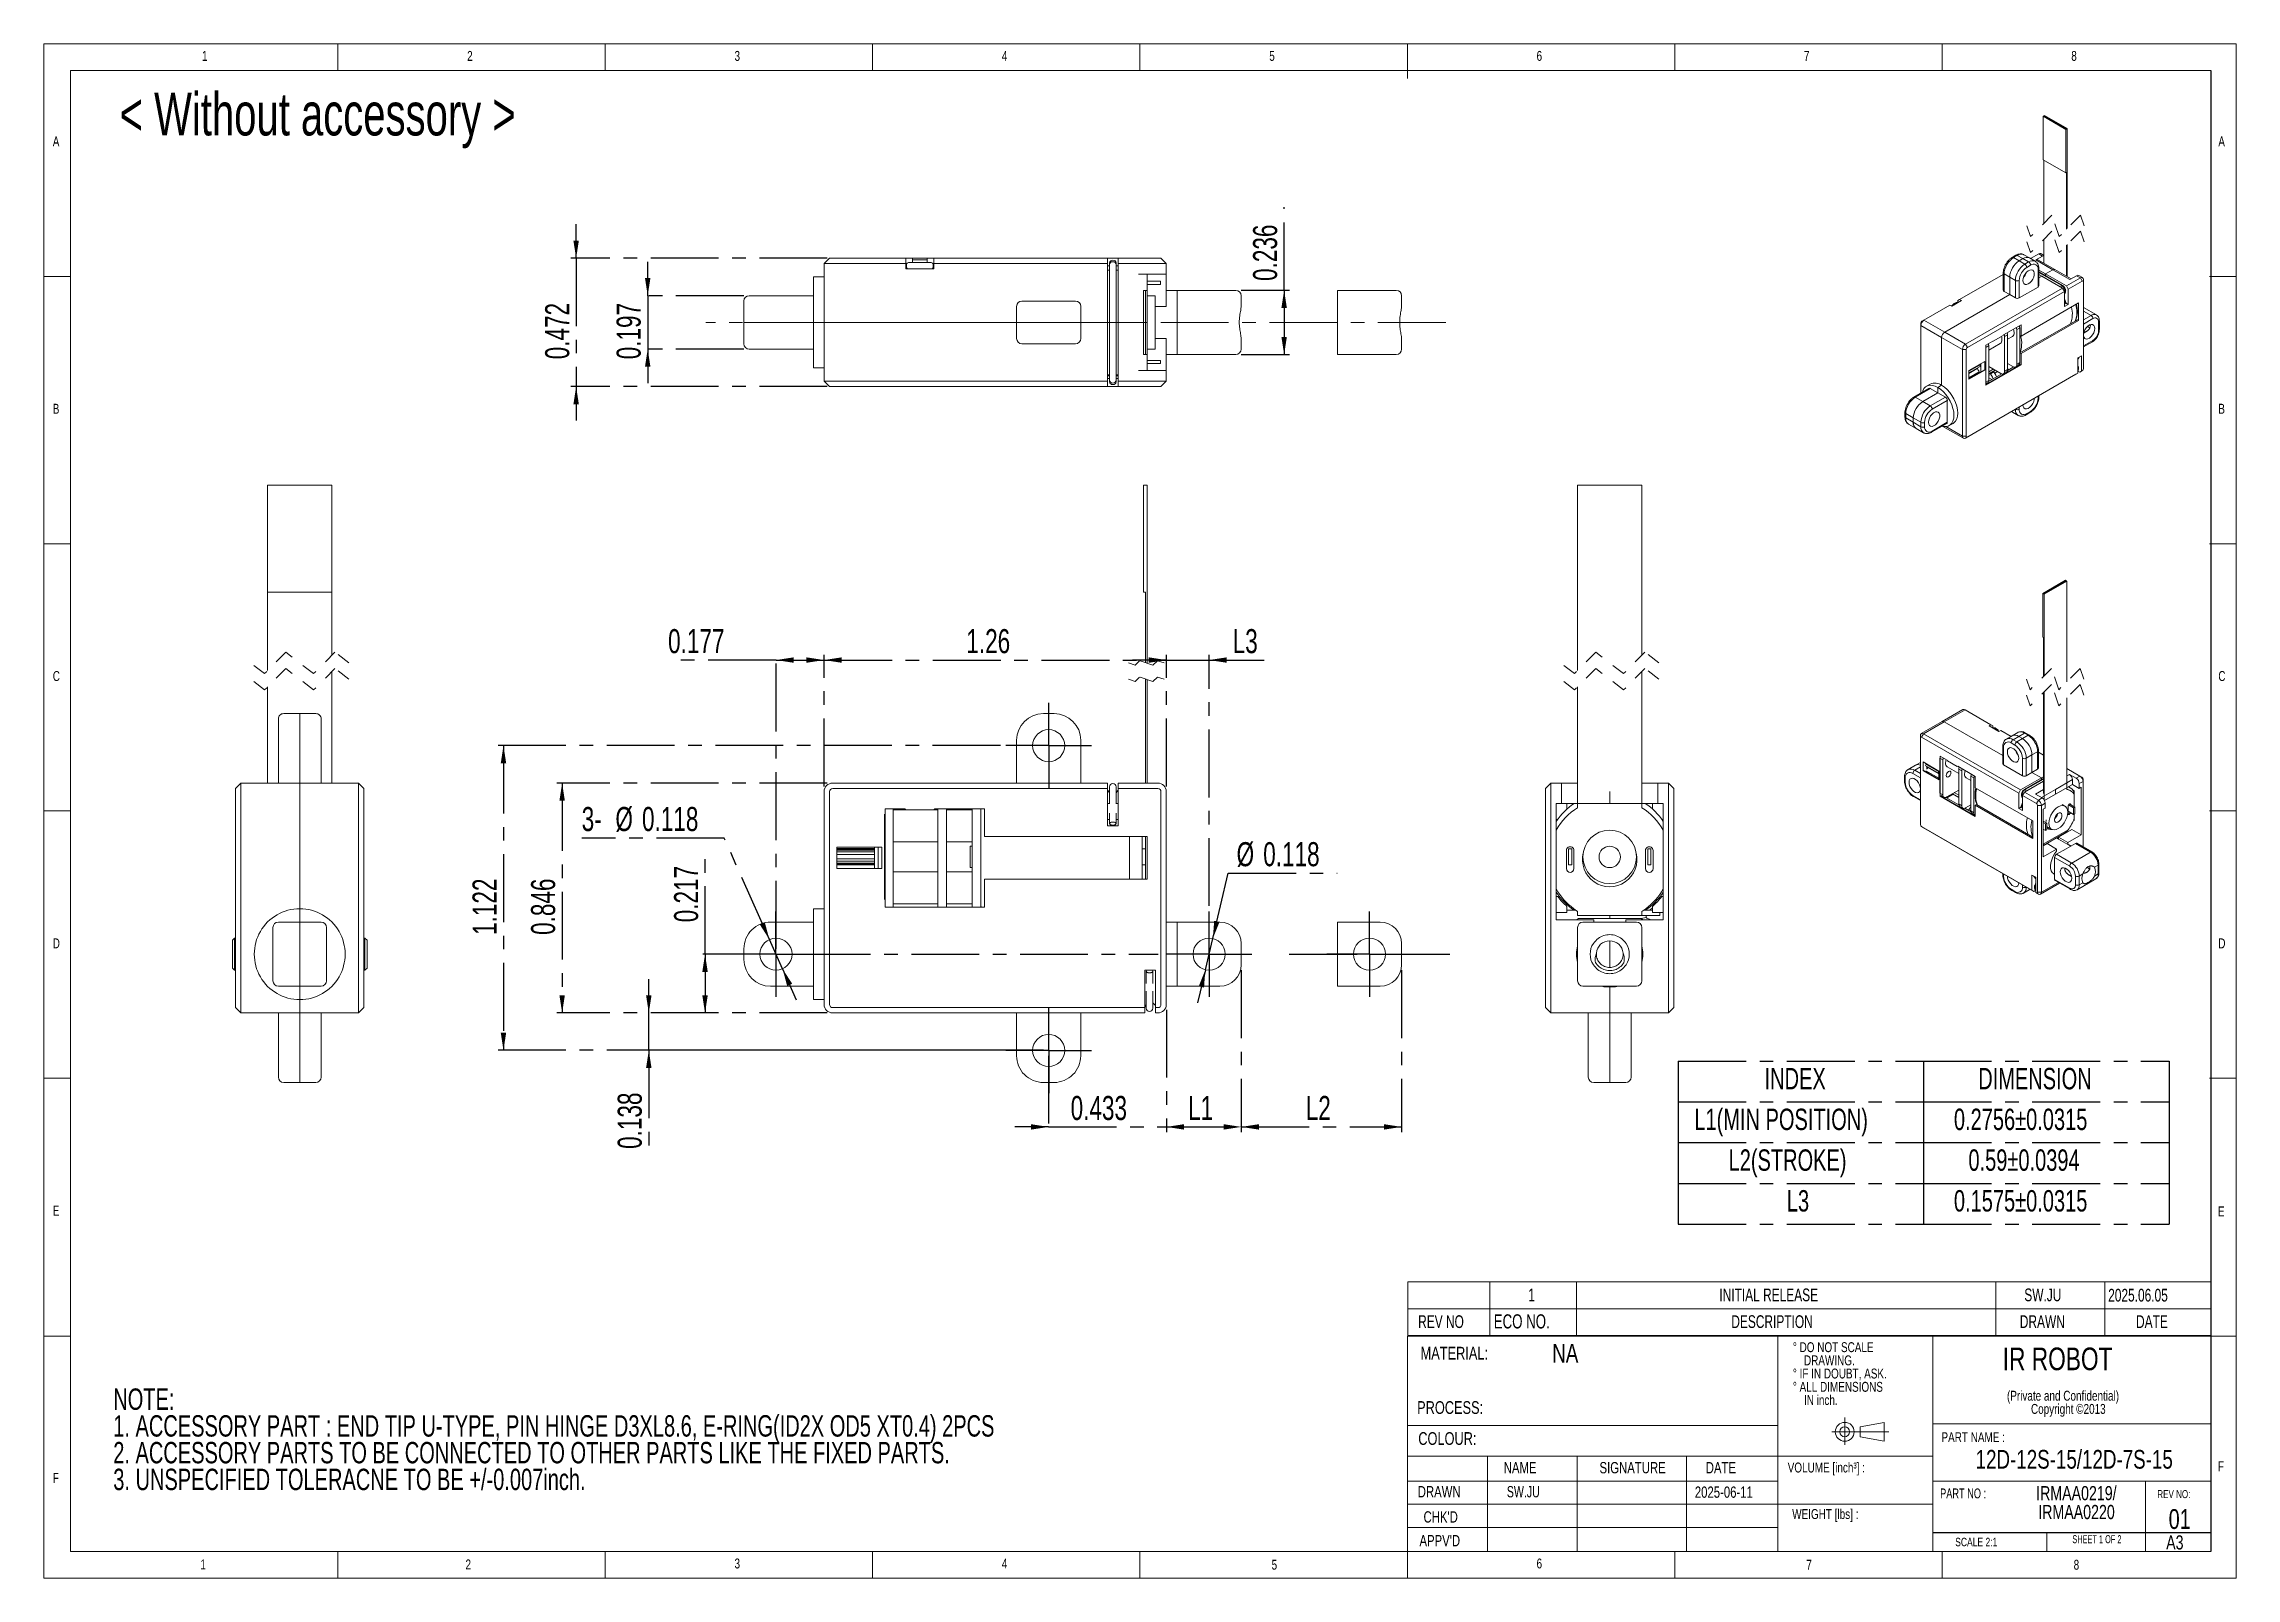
# Model space of a CAD drawing. Header units: inches. Extents: x 0.2 to 16.3, y 0.2 to 11.5.
import ezdxf

# ---------------------------------------------------------------- set-up
doc = ezdxf.new("R2010")
doc.units = ezdxf.units.IN
doc.header["$MEASUREMENT"] = 0
doc.linetypes.add('CENTERX2', pattern=[0.8, 0.5, -0.1, 0.1, -0.1])
doc.linetypes.add('HIDDEN', pattern=[0.075, 0.05, -0.025])
doc.layers.add('CENTER_LINE', color=7, linetype='CENTERX2')
doc.layers.add('NOTES', color=7, linetype='Continuous')
doc.styles.add('SLDTEXTSTYLE0', font='TXT', dxfattribs={"width": 0.7})
doc.styles.add('SLDTEXTSTYLE1', font='TXT', dxfattribs={"width": 0.75})
doc.styles.add('SLDTEXTSTYLE2', font='TXT', dxfattribs={"width": 0.6875})
doc.styles.add('SLDTEXTSTYLE3', font='TXT', dxfattribs={"width": 0.694444})
doc.dimstyles.new('SLDDIMSTYLE0', dxfattribs={"dimtxt": 0.177165, "dimasz": 0.13, "dimexe": 0, "dimexo": 0.0625, "dimgap": 0.044291, "dimtad": 1, "dimdec": 3, "dimlfac": 0.5, "dimrnd": 1e-09, "dimzin": 12, "dimdsep": 46, "dimtxsty": 'SLDTEXTSTYLE0', "dimsah": 1, "dimcen": 0.09, "dimadec": 0, "dimazin": 3, "dimtfac": 1, "dimtdec": 3, "dimtofl": 0, "dimtmove": 0, "dimatfit": 3, "dimfxl": 1, "dimfrac": 2, "dimtolj": 1, "dimtzin": 12, "dimarcsym": 0})
doc.dimstyles.new('SLDDIMSTYLE1', dxfattribs={"dimtxt": 0.177165, "dimasz": 0.13, "dimexe": 0, "dimexo": 0.0625, "dimgap": 0.044291, "dimtad": 1, "dimdec": 3, "dimlfac": 0.5, "dimrnd": 1e-09, "dimdsep": 46, "dimtxsty": 'SLDTEXTSTYLE0', "dimsah": 1, "dimcen": 0.09, "dimadec": 0, "dimazin": 2, "dimtfac": 1, "dimtdec": 3, "dimtofl": 0, "dimtmove": 0, "dimatfit": 3, "dimfxl": 1, "dimfrac": 2, "dimtolj": 1, "dimtzin": 12, "dimarcsym": 0})
doc.dimstyles.new('SLDDIMSTYLE2', dxfattribs={"dimtxt": 0.177165, "dimasz": 0.13, "dimexe": 0, "dimexo": 0.0625, "dimgap": 0.044291, "dimtad": 0, "dimtih": 1, "dimtoh": 1, "dimdec": 3, "dimlfac": 0.5, "dimrnd": 1e-09, "dimdsep": 46, "dimtxsty": 'SLDTEXTSTYLE0', "dimsah": 1, "dimcen": 0, "dimadec": 0, "dimazin": 2, "dimtfac": 1, "dimtdec": 3, "dimtmove": 0, "dimatfit": 3, "dimfxl": 1, "dimfrac": 2, "dimtolj": 1, "dimtzin": 12, "dimarcsym": 0})
doc.dimstyles.new('SLDDIMSTYLE3', dxfattribs={"dimtxt": 0.177165, "dimasz": 0.13, "dimexe": 0, "dimexo": 0.0625, "dimgap": 0.044291, "dimtad": 1, "dimdec": 3, "dimlfac": 0.5, "dimrnd": 1e-09, "dimdsep": 46, "dimtxsty": 'SLDTEXTSTYLE0', "dimsah": 1, "dimcen": 0.09, "dimadec": 0, "dimazin": 2, "dimtfac": 1, "dimtdec": 3, "dimtmove": 0, "dimatfit": 0, "dimfxl": 1, "dimfrac": 2, "dimtolj": 1, "dimtzin": 12, "dimarcsym": 0})
doc.dimstyles.new('SLDDIMSTYLE4', dxfattribs={"dimtxt": 0.177165, "dimasz": 0.13, "dimexe": 0, "dimexo": 0.0625, "dimgap": 0.044291, "dimtad": 1, "dimdec": 3, "dimlfac": 0.5, "dimrnd": 1e-09, "dimzin": 12, "dimdsep": 46, "dimtxsty": 'SLDTEXTSTYLE0', "dimsah": 1, "dimcen": 0.09, "dimadec": 0, "dimazin": 3, "dimtfac": 1, "dimtdec": 3, "dimtmove": 0, "dimatfit": 0, "dimfxl": 1, "dimfrac": 2, "dimtolj": 1, "dimtzin": 12, "dimarcsym": 0})
doc.dimstyles.new('SLDDIMSTYLE5', dxfattribs={"dimtxt": 0.177165, "dimasz": 0.13, "dimexe": 0, "dimexo": 0.0625, "dimgap": 0.044291, "dimtad": 0, "dimtih": 1, "dimtoh": 1, "dimdec": 3, "dimlfac": 0.5, "dimrnd": 1e-09, "dimdsep": 46, "dimtxsty": 'SLDTEXTSTYLE0', "dimsah": 1, "dimcen": 0, "dimadec": 0, "dimazin": 2, "dimtfac": 1, "dimtdec": 3, "dimtmove": 0, "dimatfit": 3, "dimfxl": 1, "dimfrac": 2, "dimtolj": 1, "dimtzin": 12, "dimarcsym": 0})

msp = doc.modelspace()

# ---------------------------------------------------------------- texts
at = {"color": 7, "linetype": 'Continuous', "lineweight": 0}
for s, insert, char_height, attachment_point, style in [('1', (1.3615, 11.4436), 0.0729, 1, 'SLDTEXTSTYLE1'), ('2', (3.3136, 11.4436), 0.0729, 1, 'SLDTEXTSTYLE1'), ('3', (5.2822, 11.4436), 0.0729, 1, 'SLDTEXTSTYLE1'), ('4', (7.2507, 11.4436), 0.0729, 1, 'SLDTEXTSTYLE1'), ('5', (9.2192, 11.4436), 0.0729, 1, 'SLDTEXTSTYLE1'), ('6', (11.1877, 11.4436), 0.0729, 1, 'SLDTEXTSTYLE1'), ('7', (13.1562, 11.4436), 0.0729, 1, 'SLDTEXTSTYLE1'), ('8', (15.1247, 11.4436), 0.0729, 1, 'SLDTEXTSTYLE1'), ('A', (0.2625, 10.8137), 0.0729, 1, 'SLDTEXTSTYLE1'), ('A', (16.2073, 10.8137), 0.0729, 1, 'SLDTEXTSTYLE1'), ('B', (0.2625, 8.8452), 0.0729, 1, 'SLDTEXTSTYLE1'), ('B', (16.2073, 8.8452), 0.0729, 1, 'SLDTEXTSTYLE1'), ('C', (0.2625, 6.8767), 0.0729, 1, 'SLDTEXTSTYLE1'), ('C', (16.2073, 6.8767), 0.0729, 1, 'SLDTEXTSTYLE1'), ('D', (0.2625, 4.9082), 0.0729, 1, 'SLDTEXTSTYLE1'), ('D', (16.2073, 4.9082), 0.0729, 1, 'SLDTEXTSTYLE1'), ('E', (0.2625, 2.9397), 0.0729, 1, 'SLDTEXTSTYLE1'), ('E', (16.2042, 2.9345), 0.0729, 1, 'SLDTEXTSTYLE1'), ('MATERIAL:', (10.3338, 1.9007), 0.09375, 1, 'SLDTEXTSTYLE1'), ('NA', (11.399, 1.9225), 0.1378, 2, 'SLDTEXTSTYLE1'), ('PROCESS:', (10.3082, 1.5003), 0.09375, 1, 'SLDTEXTSTYLE1'), ('PART NAME :', (14.1688, 1.2713), 0.072917, 1, 'SLDTEXTSTYLE1'), ('12D-12S-15/12D-7S-15', (15.1463, 1.1411), 0.137795, 2, 'SLDTEXTSTYLE1'), ('F', (0.2625, 0.9712), 0.0729, 1, 'SLDTEXTSTYLE1'), ('NAME', (10.9459, 1.0522), 0.08333, 1, 'SLDTEXTSTYLE1'), ('SIGNATURE', (11.651, 1.0522), 0.08333, 1, 'SLDTEXTSTYLE1'), ('DATE', (12.4332, 1.0522), 0.08333, 1, 'SLDTEXTSTYLE1'), ('VOLUME [inch³] :', (13.0367, 1.0481), 0.072917, 1, 'SLDTEXTSTYLE1'), ('DRAWN', (10.3125, 0.8753), 0.08333, 1, 'SLDTEXTSTYLE1'), ('2025-06-11', (12.3528, 0.8722), 0.08333, 1, 'SLDTEXTSTYLE1'), ('REV NO:', (15.7582, 0.8455), 0.05906, 1, 'SLDTEXTSTYLE1'), ("CHK'D", (10.3553, 0.6894), 0.08333, 1, 'SLDTEXTSTYLE1'), ("APPV'D", (10.3253, 0.5149), 0.08333, 1, 'SLDTEXTSTYLE1'), ('SCALE 2:1', (14.2701, 0.4942), 0.0625, 1, 'SLDTEXTSTYLE1'), ('SHEET 1 OF 2', (15.1323, 0.5134), 0.059055, 1, 'SLDTEXTSTYLE2'), ('A3', (15.8233, 0.5121), 0.10417, 1, 'SLDTEXTSTYLE1'), ('1', (1.3495, 0.3344), 0.0729, 1, 'SLDTEXTSTYLE1'), ('2', (3.3016, 0.3344), 0.0729, 1, 'SLDTEXTSTYLE1'), ('3', (5.2822, 0.3413), 0.0729, 1, 'SLDTEXTSTYLE1'), ('4', (7.2507, 0.3413), 0.0729, 1, 'SLDTEXTSTYLE1'), ('5', (9.2367, 0.332), 0.0729, 1, 'SLDTEXTSTYLE1')]:
    msp.add_mtext(s, dxfattribs=dict(at, insert=insert, char_height=char_height, attachment_point=attachment_point, style=style))
at = {"layer": 'CENTER_LINE'}
for s, insert, char_height, attachment_point, style in [('< Without accessory >', (0.7545, 11.1364), 0.314961, 1, 'SLDTEXTSTYLE0'), ('2025.06.05', (15.3963, 2.3276), 0.09375, 1, 'SLDTEXTSTYLE0'), ('01', (15.9229, 0.705), 0.14583, 2, 'SLDTEXTSTYLE1')]:
    msp.add_mtext(s, dxfattribs=dict(at, insert=insert, char_height=char_height, attachment_point=attachment_point, style=style))
at = {"layer": 'NOTES', "attachment_point": 1}
for s, insert, char_height, style in [('IR ROBOT', (14.6199, 1.8951), 0.16667, 'SLDTEXTSTYLE1'), ('COLOUR:', (10.3168, 1.2721), 0.09375, 'SLDTEXTSTYLE1'), ('F', (16.2042, 1.0567), 0.0729, 'SLDTEXTSTYLE1'), ('SW.JU', (10.9686, 0.8753), 0.08333, 'SLDTEXTSTYLE0'), ('PART NO :', (14.1589, 0.8575), 0.07292, 'SLDTEXTSTYLE3'), ('WEIGHT [lbs] :', (13.0699, 0.7055), 0.072917, 'SLDTEXTSTYLE1'), ('6', (11.1877, 0.3413), 0.0729, 'SLDTEXTSTYLE1'), ('7', (13.1737, 0.332), 0.0729, 'SLDTEXTSTYLE1'), ('8', (15.1422, 0.332), 0.0729, 'SLDTEXTSTYLE1')]:
    msp.add_mtext(s, dxfattribs=dict(at, insert=insert, char_height=char_height, style=style))

# ---------------------------------------------------------------- blocks, each defined once
blk = doc.blocks.new('SW_NOTE_0')
at = {"layer": 'CENTER_LINE', "color": 0, "attachment_point": 1, "style": 'SLDTEXTSTYLE0'}
for s, insert, char_height in [('NOTE:', (0, 0.203), 0.1575), ('1. ACCESSORY PART : END TIP U-TYPE, PIN HINGE D3XL8.6, E-RING(ID2X OD5 XT0.4) 2PCS', (0, 0.006), 0.15748), ('2. ACCESSORY PARTS TO BE CONNECTED TO OTHER PARTS LIKE THE FIXED PARTS.', (0, -0.191), 0.15748), ('3. UNSPECIFIED TOLERACNE TO BE +/-0.007inch.', (0, -0.388), 0.15748)]:
    blk.add_mtext(s, dxfattribs=dict(at, insert=insert, char_height=char_height))
blk = doc.blocks.new('SW_NOTE_0_1')
at = {"color": 0, "linetype": 'Continuous', "lineweight": 0, "char_height": 0.07292, "attachment_point": 2, "style": 'SLDTEXTSTYLE1'}
for s, insert in [('(Private and Confidential)', (0.606, 0.094)), ('Copyright ©2013', (0.645, -0.003))]:
    blk.add_mtext(s, dxfattribs=dict(at, insert=insert))
blk = doc.blocks.new('SW_NOTE_0_2')
at = {"color": 0, "linetype": 'Continuous', "lineweight": 0, "char_height": 0.1042, "attachment_point": 2, "style": 'SLDTEXTSTYLE1'}
for s, insert in [('IRMAA0219/', (0.392, 0.134)), ('IRMAA0220', (0.393, -0.005))]:
    blk.add_mtext(s, dxfattribs=dict(at, insert=insert))
blk = doc.blocks.new('SW_NOTE_0_3')
at = {"color": 0, "linetype": 'Continuous', "lineweight": 0, "attachment_point": 1, "style": 'SLDTEXTSTYLE1'}
for s, insert, char_height in [('%%d DO NOT SCALE', (0, 0.094), 0.07292), ('%%d IF IN DOUBT, ASK.', (0, -0.1), 0.07292), ('DRAWING.', (0.082, -0.003), 0.0729), ('%%d ALL DIMENSIONS', (0, -0.198), 0.07292), ('IN inch.', (0.082, -0.295), 0.0729)]:
    blk.add_mtext(s, dxfattribs=dict(at, insert=insert, char_height=char_height))
blk = doc.blocks.new('SW_TABLEANNOTATION_0')
at = {"color": 0, "linetype": 'Continuous', "lineweight": 18}
for p, q in [((0, 0), (0, -0.197)), ((0, 0), (0.606, 0)), ((0.606, 0), (0.606, -0.197)), ((0.606, 0), (1.243, 0)), ((1.243, 0), (1.243, -0.197)), ((1.243, 0), (4.33, 0)), ((4.33, 0), (4.33, -0.197)), ((4.33, 0), (5.132, 0)), ((5.132, 0), (5.132, -0.197)), ((5.132, 0), (5.915, 0)), ((5.915, 0), (5.915, -0.197)), ((0, -0.197), (0, -0.394)), ((0, -0.197), (0.606, -0.197)), ((0.606, -0.197), (0.606, -0.394)), ((0.606, -0.197), (1.243, -0.197)), ((1.243, -0.197), (1.243, -0.394)), ((1.243, -0.197), (4.33, -0.197)), ((4.33, -0.197), (4.33, -0.394)), ((4.33, -0.197), (5.132, -0.197)), ((5.132, -0.197), (5.132, -0.394)), ((5.132, -0.197), (5.915, -0.197)), ((5.915, -0.197), (5.915, -0.394)), ((0, -0.394), (0.606, -0.394)), ((0.606, -0.394), (1.243, -0.394)), ((1.243, -0.394), (4.33, -0.394)), ((4.33, -0.394), (5.132, -0.394)), ((5.132, -0.394), (5.915, -0.394))]:
    blk.add_line(p, q, dxfattribs=at)
at = {"color": 0, "linetype": 'Continuous', "lineweight": 0, "attachment_point": 1, "style": 'SLDTEXTSTYLE0'}
for s, insert, char_height in [('1', (0.888, -0.048), 0.0938), ('INITIAL RELEASE', (2.295, -0.048), 0.09375), ('SW.JU', (4.54, -0.048), 0.0938), ('REV NO', (0.077, -0.245), 0.0938), ('ECO NO.', (0.634, -0.238), 0.1042), ('DESCRIPTION', (2.383, -0.245), 0.09375), ('DRAWN', (4.507, -0.245), 0.0938), ('DATE', (5.363, -0.245), 0.0938)]:
    blk.add_mtext(s, dxfattribs=dict(at, insert=insert, char_height=char_height))
blk = doc.blocks.new('SW_TABLEANNOTATION_1')
at = {"layer": 'CENTER_LINE', "color": 0}
for p, q in [((0, 0), (0, -0.3)), ((0, 0), (1.807, 0)), ((1.807, 0), (1.807, -0.3)), ((1.807, 0), (3.614, 0)), ((3.614, 0), (3.614, -0.3)), ((0, -0.3), (0, -0.6)), ((0, -0.3), (1.807, -0.3)), ((1.807, -0.3), (1.807, -0.6)), ((1.807, -0.3), (3.614, -0.3)), ((3.614, -0.3), (3.614, -0.6)), ((0, -0.6), (0, -0.9)), ((0, -0.6), (1.807, -0.6)), ((1.807, -0.6), (1.807, -0.9)), ((1.807, -0.6), (3.614, -0.6)), ((3.614, -0.6), (3.614, -0.9)), ((0, -0.9), (0, -1.2)), ((0, -0.9), (1.807, -0.9)), ((1.807, -0.9), (1.807, -1.2)), ((1.807, -0.9), (3.614, -0.9)), ((3.614, -0.9), (3.614, -1.2)), ((0, -1.2), (1.807, -1.2)), ((1.807, -1.2), (3.614, -1.2))]:
    blk.add_line(p, q, dxfattribs=at)
at = {"layer": 'CENTER_LINE', "color": 0, "attachment_point": 1, "style": 'SLDTEXTSTYLE0'}
for s, insert, char_height in [('INDEX', (0.636, -0.05), 0.1575), ('DIMENSION', (2.209, -0.05), 0.1575), ('L1(MIN POSITION)', (0.119, -0.35), 0.15748), ('0.2756±0.0315', (2.03, -0.35), 0.15748), ('L2(STROKE)', (0.371, -0.65), 0.1575), ('0.59±0.0394', (2.137, -0.65), 0.15748), ('L3', (0.8, -0.95), 0.1575), ('0.1575±0.0315', (2.03, -0.95), 0.15748)]:
    blk.add_mtext(s, dxfattribs=dict(at, insert=insert, char_height=char_height))
blk = doc.blocks.new('SW_BROKEN_VIEW_0')
at = {"color": 0, "linetype": 'CENTERX2'}
blk.add_line((0, 0), (1.181, 0), dxfattribs=at)
blk = doc.blocks.new('_D')
at = {"layer": 'CENTER_LINE'}
for p, q in [((9.013, 4.674), (9.013, 3.481)), ((8.462, 4.383), (8.462, 3.481)), ((8.462, 3.52), (9.013, 3.52))]:
    blk.add_line(p, q, dxfattribs=at)
for points in [[(8.462, 3.52), (8.592, 3.5), (8.592, 3.54)], [(9.013, 3.52), (8.883, 3.54), (8.883, 3.5)]]:
    blk.add_solid(points, dxfattribs=at)
at = {"layer": 'CENTER_LINE', "insert": (8.622, 3.748), "char_height": 0.1772, "attachment_point": 1, "style": 'SLDTEXTSTYLE0'}
blk.add_mtext('L1', dxfattribs=at)
blk = doc.blocks.new('_D_1')
at = {"layer": 'CENTER_LINE'}
for p, q in [((9.013, 4.674), (9.013, 3.481)), ((10.194, 4.674), (10.194, 3.481)), ((9.013, 3.52), (10.194, 3.52))]:
    blk.add_line(p, q, dxfattribs=at)
for points in [[(9.013, 3.52), (9.143, 3.5), (9.143, 3.54)], [(10.194, 3.52), (10.064, 3.54), (10.064, 3.5)]]:
    blk.add_solid(points, dxfattribs=at)
at = {"layer": 'CENTER_LINE', "insert": (9.488, 3.748), "char_height": 0.1772, "attachment_point": 1, "style": 'SLDTEXTSTYLE0'}
blk.add_mtext('L2', dxfattribs=at)
blk = doc.blocks.new('_D_2')
at = {"layer": 'CENTER_LINE'}
for p, q in [((5.065, 4.792), (5.065, 5.57)), ((5.548, 4.792), (5.026, 4.792)), ((5.065, 4.792), (5.065, 4.359)), ((5.965, 4.359), (5.026, 4.359))]:
    blk.add_line(p, q, dxfattribs=at)
for points in [[(5.065, 4.792), (5.045, 4.662), (5.085, 4.662)], [(5.065, 4.359), (5.085, 4.489), (5.045, 4.489)]]:
    blk.add_solid(points, dxfattribs=at)
at = {"layer": 'CENTER_LINE', "insert": (4.837, 5.027), "char_height": 0.1772, "attachment_point": 1, "rotation": 90, "style": 'SLDTEXTSTYLE0'}
blk.add_mtext('0.217', dxfattribs=at)
blk = doc.blocks.new('_D_3')
at = {"layer": 'CENTER_LINE'}
for p, q in [((5.965, 6.052), (3.973, 6.052)), ((4.013, 6.052), (4.013, 4.359)), ((5.965, 4.359), (3.973, 4.359))]:
    blk.add_line(p, q, dxfattribs=at)
for points in [[(4.013, 6.052), (3.993, 5.922), (4.033, 5.922)], [(4.013, 4.359), (4.033, 4.489), (3.993, 4.489)]]:
    blk.add_solid(points, dxfattribs=at)
at = {"layer": 'CENTER_LINE', "insert": (3.784, 4.934), "char_height": 0.1772, "attachment_point": 1, "rotation": 90, "style": 'SLDTEXTSTYLE0'}
blk.add_mtext('0.846', dxfattribs=at)
blk = doc.blocks.new('_D_4')
at = {"layer": 'CENTER_LINE'}
for p, q in [((5.207, 5.647), (4.157, 5.647)), ((5.539, 4.9), (5.207, 5.647)), ((5.636, 4.684), (5.539, 4.9)), ((5.636, 4.684), (5.737, 4.456))]:
    blk.add_line(p, q, dxfattribs=at)
for points in [[(5.539, 4.9), (5.505, 5.027), (5.468, 5.011)], [(5.636, 4.684), (5.67, 4.557), (5.707, 4.574)]]:
    blk.add_solid(points, dxfattribs=at)
at = {"layer": 'CENTER_LINE', "char_height": 0.1772, "attachment_point": 1, "style": 'SLDTEXTSTYLE0'}
for s, insert in [('3-', (4.157, 5.876)), ('%%c', (4.405, 5.876)), ('0.118', (4.601, 5.876))]:
    blk.add_mtext(s, dxfattribs=dict(at, insert=insert))
blk = doc.blocks.new('_D_5')
at = {"layer": 'CENTER_LINE'}
for p, q in [((5.942, 6.028), (5.942, 6.997)), ((5.942, 6.958), (8.462, 6.958)), ((8.462, 6.028), (8.462, 6.997))]:
    blk.add_line(p, q, dxfattribs=at)
for points in [[(5.942, 6.958), (6.072, 6.938), (6.072, 6.978)], [(8.462, 6.958), (8.332, 6.978), (8.332, 6.938)]]:
    blk.add_solid(points, dxfattribs=at)
at = {"layer": 'CENTER_LINE', "insert": (6.989, 7.186), "char_height": 0.1772, "attachment_point": 1, "style": 'SLDTEXTSTYLE0'}
blk.add_mtext('1.26', dxfattribs=at)
blk = doc.blocks.new('_D_6')
at = {"layer": 'CENTER_LINE'}
for p, q in [((5.588, 6.958), (4.793, 6.958)), ((5.588, 4.832), (5.588, 6.997)), ((5.588, 6.958), (5.942, 6.958)), ((5.942, 6.028), (5.942, 6.997))]:
    blk.add_line(p, q, dxfattribs=at)
for points in [[(5.588, 6.958), (5.718, 6.938), (5.718, 6.978)], [(5.942, 6.958), (5.812, 6.978), (5.812, 6.938)]]:
    blk.add_solid(points, dxfattribs=at)
at = {"layer": 'CENTER_LINE', "insert": (4.793, 7.186), "char_height": 0.1772, "attachment_point": 1, "style": 'SLDTEXTSTYLE0'}
blk.add_mtext('0.177', dxfattribs=at)
blk = doc.blocks.new('_D_7')
at = {"layer": 'CENTER_LINE'}
for p, q in [((4.651, 4.359), (4.651, 4.609)), ((5.965, 4.359), (4.611, 4.359)), ((4.651, 4.084), (4.651, 4.359)), ((7.556, 4.084), (4.611, 4.084)), ((4.651, 4.084), (4.651, 3.358))]:
    blk.add_line(p, q, dxfattribs=at)
for points in [[(4.651, 4.359), (4.671, 4.489), (4.631, 4.489)], [(4.651, 4.084), (4.631, 3.954), (4.671, 3.954)]]:
    blk.add_solid(points, dxfattribs=at)
at = {"layer": 'CENTER_LINE', "insert": (4.422, 3.358), "char_height": 0.1772, "attachment_point": 1, "rotation": 90, "style": 'SLDTEXTSTYLE0'}
blk.add_mtext('0.138', dxfattribs=at)
blk = doc.blocks.new('_D_8')
at = {"layer": 'CENTER_LINE'}
for p, q in [((8.462, 4.383), (8.462, 3.481)), ((7.595, 4.044), (7.595, 3.481)), ((7.595, 3.52), (7.345, 3.52)), ((7.595, 3.52), (8.462, 3.52)), ((8.462, 3.52), (8.712, 3.52))]:
    blk.add_line(p, q, dxfattribs=at)
for points in [[(7.595, 3.52), (7.465, 3.54), (7.465, 3.5)], [(8.462, 3.52), (8.592, 3.5), (8.592, 3.54)]]:
    blk.add_solid(points, dxfattribs=at)
at = {"layer": 'CENTER_LINE', "insert": (7.757, 3.748), "char_height": 0.1772, "attachment_point": 1, "style": 'SLDTEXTSTYLE0'}
blk.add_mtext('0.433', dxfattribs=at)
blk = doc.blocks.new('_D_9')
at = {"layer": 'CENTER_LINE'}
for p, q in [((7.241, 6.328), (3.542, 6.328)), ((3.581, 6.328), (3.581, 4.084)), ((7.241, 4.084), (3.542, 4.084))]:
    blk.add_line(p, q, dxfattribs=at)
for points in [[(3.581, 6.328), (3.561, 6.198), (3.601, 6.198)], [(3.581, 4.084), (3.601, 4.214), (3.561, 4.214)]]:
    blk.add_solid(points, dxfattribs=at)
at = {"layer": 'CENTER_LINE', "insert": (3.353, 4.934), "char_height": 0.1772, "attachment_point": 1, "rotation": 90, "style": 'SLDTEXTSTYLE0'}
blk.add_mtext('1.122', dxfattribs=at)
blk = doc.blocks.new('_D_10')
at = {"layer": 'CENTER_LINE'}
for p, q in [((8.462, 6.958), (8.212, 6.958)), ((8.462, 6.028), (8.462, 6.997)), ((8.462, 6.958), (8.777, 6.958)), ((8.777, 5.147), (8.777, 6.997)), ((8.777, 6.958), (9.181, 6.958))]:
    blk.add_line(p, q, dxfattribs=at)
for points in [[(8.462, 6.958), (8.332, 6.978), (8.332, 6.938)], [(8.777, 6.958), (8.907, 6.938), (8.907, 6.978)]]:
    blk.add_solid(points, dxfattribs=at)
at = {"layer": 'CENTER_LINE', "insert": (8.95, 7.186), "char_height": 0.1772, "attachment_point": 1, "style": 'SLDTEXTSTYLE0'}
blk.add_mtext('L3', dxfattribs=at)
blk = doc.blocks.new('_D_11')
at = {"layer": 'CENTER_LINE'}
for p, q in [((8.804, 4.907), (8.917, 5.388)), ((8.917, 5.388), (9.719, 5.388)), ((8.749, 4.677), (8.804, 4.907)), ((8.749, 4.677), (8.692, 4.434))]:
    blk.add_line(p, q, dxfattribs=at)
for points in [[(8.804, 4.907), (8.853, 5.029), (8.814, 5.038)], [(8.749, 4.677), (8.7, 4.555), (8.739, 4.546)]]:
    blk.add_solid(points, dxfattribs=at)
at = {"layer": 'CENTER_LINE', "char_height": 0.1772, "attachment_point": 1, "style": 'SLDTEXTSTYLE0'}
for s, insert in [('%%c', (8.979, 5.617)), ('0.118', (9.175, 5.617))]:
    blk.add_mtext(s, dxfattribs=dict(at, insert=insert))
blk = doc.blocks.new('SW_CENTERMARKSYMBOL_0')
at = {"layer": 'CENTER_LINE', "color": 0}
for p, q in [((0, 0.197), (0, 0.315)), ((0, 0), (0, 0.197)), ((-0.197, 0), (-0.315, 0)), ((0, 0), (-0.197, 0)), ((0, 0), (0, -0.197)), ((0, 0), (0.197, 0)), ((0.197, 0), (0.315, 0)), ((0, -0.197), (0, -0.315))]:
    blk.add_line(p, q, dxfattribs=at)
blk = doc.blocks.new('SW_CENTERMARKSYMBOL_1')
at = {"layer": 'CENTER_LINE', "color": 0}
for p, q in [((0, 0.197), (0, 0.315)), ((0, 0), (0, 0.197)), ((-0.197, 0), (-0.315, 0)), ((0, 0), (-0.197, 0)), ((0, 0), (0, -0.197)), ((0, 0), (0.197, 0)), ((0.197, 0), (0.315, 0)), ((0, -0.197), (0, -0.315))]:
    blk.add_line(p, q, dxfattribs=at)
blk = doc.blocks.new('SW_CENTERMARKSYMBOL_2')
at = {"layer": 'CENTER_LINE', "color": 0}
for p, q in [((0, 0.197), (0, 0.315)), ((0, 0), (0, 0.197)), ((-0.197, 0), (-0.315, 0)), ((0, 0), (-0.197, 0)), ((0, 0), (0, -0.197)), ((0, 0), (0.197, 0)), ((0.197, 0), (0.315, 0)), ((0, -0.197), (0, -0.315))]:
    blk.add_line(p, q, dxfattribs=at)
blk = doc.blocks.new('SW_CENTERMARKSYMBOL_3')
at = {"layer": 'CENTER_LINE', "color": 0}
for p, q in [((0, 0.197), (0, 0.315)), ((0, 0), (0, 0.197)), ((-0.197, 0), (-0.315, 0)), ((0, 0), (-0.197, 0)), ((0, 0), (0, -0.197)), ((0, 0), (0.197, 0)), ((0.197, 0), (0.315, 0)), ((0, -0.197), (0, -0.315))]:
    blk.add_line(p, q, dxfattribs=at)
blk = doc.blocks.new('SW_CENTERMARKSYMBOL_4')
at = {"layer": 'CENTER_LINE', "color": 0}
for p, q in [((0, 0.197), (0, 0.315)), ((0, 0), (0, 0.197)), ((-0.197, 0), (-0.315, 0)), ((0, 0), (-0.197, 0)), ((0, 0), (0, -0.197)), ((0, 0), (0.197, 0)), ((0.197, 0), (2.814, 0)), ((0, -0.197), (0, -0.315))]:
    blk.add_line(p, q, dxfattribs=at)
blk = doc.blocks.new('_D_12')
at = {"layer": 'CENTER_LINE'}
for p, q in [((9.329, 9.681), (9.329, 10.294)), ((9.013, 9.681), (9.368, 9.681)), ((9.329, 9.681), (9.329, 9.208)), ((9.013, 9.208), (9.368, 9.208))]:
    blk.add_line(p, q, dxfattribs=at)
for points in [[(9.329, 9.681), (9.309, 9.551), (9.349, 9.551)], [(9.329, 9.208), (9.349, 9.338), (9.309, 9.338)]]:
    blk.add_solid(points, dxfattribs=at)
at = {"layer": 'CENTER_LINE', "insert": (9.1, 9.75), "char_height": 0.1772, "attachment_point": 1, "rotation": 90, "style": 'SLDTEXTSTYLE0'}
blk.add_mtext('0.236', dxfattribs=at)
blk = doc.blocks.new('_D_13')
at = {"layer": 'CENTER_LINE'}
for p, q in [((4.643, 9.641), (4.643, 9.891)), ((5.351, 9.641), (4.603, 9.641)), ((4.643, 9.641), (4.643, 9.248)), ((5.351, 9.248), (4.603, 9.248)), ((4.643, 9.248), (4.643, 8.998))]:
    blk.add_line(p, q, dxfattribs=at)
for points in [[(4.643, 9.641), (4.663, 9.771), (4.623, 9.771)], [(4.643, 9.248), (4.623, 9.118), (4.663, 9.118)]]:
    blk.add_solid(points, dxfattribs=at)
at = {"layer": 'CENTER_LINE', "insert": (4.414, 9.173), "char_height": 0.1772, "attachment_point": 1, "rotation": 90, "style": 'SLDTEXTSTYLE0'}
blk.add_mtext('0.197', dxfattribs=at)
blk = doc.blocks.new('_D_14')
at = {"layer": 'CENTER_LINE'}
for p, q in [((4.116, 9.917), (4.116, 10.167)), ((5.965, 9.917), (4.077, 9.917)), ((4.116, 9.917), (4.116, 8.972)), ((5.965, 8.972), (4.077, 8.972)), ((4.116, 8.972), (4.116, 8.722))]:
    blk.add_line(p, q, dxfattribs=at)
for points in [[(4.116, 9.917), (4.136, 10.047), (4.096, 10.047)], [(4.116, 8.972), (4.096, 8.842), (4.136, 8.842)]]:
    blk.add_solid(points, dxfattribs=at)
at = {"layer": 'CENTER_LINE', "insert": (3.888, 9.173), "char_height": 0.1772, "attachment_point": 1, "rotation": 90, "style": 'SLDTEXTSTYLE0'}
blk.add_mtext('0.472', dxfattribs=at)

# ---------------------------------------------------------------- dimensions: what is measured, and where the dimension line sits
at = {"layer": 'CENTER_LINE'}
for base, p1, p2, dimstyle, picture, middle in [((9.3286, 9.2083), (8.9734, 9.6807), (8.9734, 9.2083), 'SLDDIMSTYLE1', '_D_12', (9.3286, 10.0219)), ((4.116, 8.972), (6.0049, 9.9169), (6.0049, 8.972), 'SLDDIMSTYLE3', '_D_14', (4.116, 9.4445)), ((4.6427, 9.2476), (5.3907, 9.6413), (5.3907, 9.2476), 'SLDDIMSTYLE3', '_D_13', (4.6427, 9.4445)), ((3.5809, 4.0835), (7.2804, 6.3276), (7.2804, 4.0835), 'SLDDIMSTYLE0', '_D_9', (3.5809, 5.2056)), ((4.01273, 4.35914), (6.00486, 6.05205), (6.00486, 4.35914), 'SLDDIMSTYLE1', '_D_3', (4.01273, 5.20559)), ((5.0649, 4.3591), (5.5875, 4.7922), (6.0049, 4.3591), 'SLDDIMSTYLE1', '_D_2', (5.0649, 5.2986)), ((4.6508, 4.3591), (7.5954, 4.0835), (6.0049, 4.3591), 'SLDDIMSTYLE3', '_D_7', (4.6508, 3.6296))]:
    dim = msp.add_linear_dim(base=base, p1=p1, p2=p2, angle=90, dimstyle=dimstyle, dxfattribs=at)
    dim.commit()
    dim.dimension.update_dxf_attribs({"geometry": picture, "text_midpoint": middle, "dimtype": 160})
for base, p1, p2, dimstyle, picture, middle in [((5.9419, 6.9576), (5.5875, 4.7922), (5.9419, 5.9891), 'SLDDIMSTYLE1', '_D_6', (5.0649, 6.9576)), ((8.4615, 6.9576), (5.9419, 5.9891), (8.4615, 5.9891), 'SLDDIMSTYLE0', '_D_5', (7.2017, 6.9576)), ((8.4615, 3.5199), (7.5954, 4.0835), (8.4615, 4.4221), 'SLDDIMSTYLE3', '_D_8', (8.0285, 3.5199))]:
    dim = msp.add_linear_dim(base=base, p1=p1, p2=p2, dimstyle=dimstyle, dxfattribs=at)
    dim.commit()
    dim.dimension.update_dxf_attribs({"geometry": picture, "text_midpoint": middle, "dimtype": 160})
for base, p1, p2, text, dimstyle, picture, middle in [((8.7765, 6.9576), (8.4615, 5.9891), (8.7765, 5.1072), 'L3', 'SLDDIMSTYLE4', '_D_10', (9.0653, 6.9576)), ((9.0127, 3.5199), (8.4615, 4.4221), (9.0127, 4.7135), 'L1', 'SLDDIMSTYLE0', '_D', (8.7371, 3.5199)), ((10.1938, 3.5199), (9.0127, 4.7135), (10.1938, 4.7135), 'L2', 'SLDDIMSTYLE0', '_D_1', (9.6033, 3.5199))]:
    dim = msp.add_linear_dim(base=base, p1=p1, p2=p2, text=text, dimstyle=dimstyle, dxfattribs=at)
    dim.commit()
    dim.dimension.update_dxf_attribs({"geometry": picture, "text_midpoint": middle, "dimtype": 160})
dim = msp.add_diameter_dim_2p(p1=(5.5395, 4.9001), p2=(5.6356, 4.6843), text='3-<>', dimstyle='SLDDIMSTYLE2', dxfattribs=at)
dim.commit()
dim.dimension.update_dxf_attribs({"geometry": '_D_4', "text_midpoint": (4.6508, 5.77), "dimtype": 163})
dim = msp.add_diameter_dim_2p(p1=(8.8036, 4.9072), p2=(8.7494, 4.6772), dimstyle='SLDDIMSTYLE5', dxfattribs=at)
dim.commit()
dim.dimension.update_dxf_attribs({"geometry": '_D_11', "text_midpoint": (9.3491, 5.5113), "dimtype": 163})

# ---------------------------------------------------------------- linework, layer by layer
at = {"color": 7, "linetype": 'Continuous', "lineweight": 18}
for p, q in [((16.3386, 11.4961), (0.1969, 11.4961)), ((0.1969, 11.4961), (0.1969, 0.1969)), ((2.3622, 11.2992), (2.3622, 11.4961)), ((4.3307, 11.4961), (4.3307, 11.2992)), ((6.2992, 11.2992), (6.2992, 11.4961)), ((8.2677, 11.4961), (8.2677, 11.2992)), ((10.2362, 11.2402), (10.2362, 11.4961)), ((12.2047, 11.4961), (12.2047, 11.2992)), ((14.1732, 11.2992), (14.1732, 11.4961)), ((16.3386, 0.1969), (16.3386, 11.4961)), ((16.1516, 11.2992), (0.3937, 11.2992)), ((0.3937, 11.2992), (0.3937, 0.3937)), ((14.9177, 10.9628), (14.9233, 10.966)), ((15.0847, 10.8664), (14.9177, 10.9628)), ((14.9177, 10.9628), (14.9177, 10.6414)), ((14.9233, 10.966), (14.9275, 10.9685)), ((15.0903, 10.8696), (14.9233, 10.966)), ((14.9233, 10.966), (15.0903, 10.8696)), ((14.9275, 10.9685), (15.0945, 10.872)), ((15.0847, 10.8664), (15.0903, 10.8696)), ((15.0847, 10.5449), (15.0847, 10.8664)), ((15.0903, 10.8696), (15.0945, 10.872)), ((15.0903, 10.8696), (15.0903, 10.8696)), ((15.0945, 10.872), (15.0945, 10.1354)), ((14.9177, 10.6414), (15.0847, 10.5449)), ((14.9233, 10.1748), (14.9233, 10.6381)), ((15.0847, 10.5449), (15.0903, 10.5481)), ((15.0903, 10.5481), (15.0903, 10.1312)), ((14.9233, 9.8806), (14.9233, 10.0567)), ((15.0903, 10.0131), (15.0903, 9.7842)), ((15.0945, 10.0173), (15.0945, 9.7818)), ((5.9419, 9.8775), (5.9812, 9.9169)), ((5.9419, 9.8775), (5.9419, 9.4445)), ((6.0049, 9.8775), (5.9419, 9.8775)), ((5.9812, 9.9169), (6.0049, 9.9169)), ((6.0049, 9.9169), (6.5442, 9.9169)), ((6.5442, 9.8775), (6.0049, 9.8775)), ((6.5442, 9.9169), (6.5442, 9.8775)), ((6.592, 9.9169), (6.5442, 9.9169)), ((6.5442, 9.8382), (6.5442, 9.8775)), ((6.5482, 9.8697), (6.5482, 9.8539)), ((6.7293, 9.8854), (6.5639, 9.8854)), ((6.592, 9.8854), (6.592, 9.9169)), ((6.592, 9.9169), (6.7011, 9.9169)), ((6.7011, 9.9051), (6.592, 9.9051)), ((6.7011, 9.8854), (6.7011, 9.9169)), ((6.749, 9.9169), (6.7011, 9.9169)), ((6.745, 9.8539), (6.745, 9.8697)), ((6.749, 9.9169), (8.0285, 9.9169)), ((6.749, 9.8775), (6.749, 9.9169)), ((8.0285, 9.8775), (6.749, 9.8775)), ((6.749, 9.8382), (6.749, 9.8775)), ((8.0285, 9.9169), (8.0285, 9.8775)), ((8.0285, 9.9169), (8.1072, 9.9169)), ((8.0285, 9.8775), (8.0285, 9.4445)), ((8.0442, 9.8607), (8.0285, 9.8607)), ((8.0442, 9.8683), (8.0442, 9.8823)), ((8.0442, 9.8211), (8.0442, 9.8683)), ((8.0914, 9.8683), (8.0914, 9.8823)), ((8.0914, 9.8211), (8.0914, 9.8683)), ((8.1072, 9.8607), (8.0914, 9.8607)), ((8.1072, 9.9169), (8.3986, 9.9169)), ((8.1072, 9.8775), (8.1072, 9.9169)), ((8.1072, 9.8775), (8.1072, 9.4445)), ((8.3986, 9.8775), (8.1072, 9.8775)), ((8.3986, 9.9169), (8.4222, 9.9169)), ((8.4615, 9.8775), (8.3986, 9.8775)), ((8.4222, 9.9169), (8.4615, 9.8775)), ((8.4615, 9.7988), (8.4615, 9.8775)), ((14.7172, 9.9393), (14.6893, 9.9232)), ((14.727, 9.9383), (14.6992, 9.9223)), ((14.6992, 9.9223), (14.7409, 9.8981)), ((14.7688, 9.9142), (14.727, 9.9383)), ((14.7409, 9.8981), (14.7688, 9.9142)), ((14.7409, 9.8981), (14.7827, 9.874)), ((14.8105, 9.8901), (14.7688, 9.9142)), ((14.818, 9.9191), (14.7762, 9.9432)), ((14.7827, 9.874), (14.8105, 9.8901)), ((14.8244, 9.866), (14.7966, 9.8499)), ((14.8597, 9.895), (14.818, 9.9191)), ((14.8857, 9.9495), (14.8255, 9.9148)), ((14.9135, 9.9335), (14.8634, 9.9045)), ((14.9887, 9.8322), (14.8634, 9.9045)), ((15.0044, 9.8338), (14.8792, 9.9061)), ((14.8857, 9.9495), (14.9135, 9.9335)), ((14.9233, 9.9385), (14.9014, 9.9511)), ((0.3937, 9.7835), (0.1969, 9.7835)), ((5.9419, 9.7791), (5.8631, 9.7791)), ((5.8631, 9.4445), (5.8631, 9.7791)), ((6.5442, 9.8382), (6.749, 9.8382)), ((8.0442, 9.8303), (8.0285, 9.8303)), ((8.0442, 9.0683), (8.0442, 9.8211)), ((8.1072, 9.8303), (8.0912, 9.8303)), ((8.0914, 9.0683), (8.0914, 9.8211)), ((8.3986, 9.7988), (8.2568, 9.7988)), ((8.3198, 9.7988), (8.3198, 9.6807)), ((8.4182, 9.7476), (8.3198, 9.7476)), ((8.4182, 9.724), (8.3198, 9.724)), ((8.4615, 9.7988), (8.3986, 9.7988)), ((8.4182, 9.7476), (8.4182, 9.724)), ((8.4615, 9.7988), (8.4615, 9.5626)), ((14.6238, 9.7984), (14.3025, 9.6128)), ((14.3456, 9.2842), (15.0611, 9.6972)), ((14.6238, 9.8097), (14.6238, 9.6812)), ((14.6713, 9.7776), (14.6296, 9.8017)), ((14.6296, 9.8017), (14.6296, 9.6731)), ((14.7131, 9.7535), (14.6713, 9.7776)), ((14.6713, 9.649), (14.6713, 9.7776)), ((14.7131, 9.6249), (14.7131, 9.7535)), ((14.7409, 9.7535), (14.7409, 9.6249)), ((14.7409, 9.6249), (14.8801, 9.7053)), ((14.8801, 9.7053), (14.8801, 9.8338)), ((14.8859, 9.7133), (14.8859, 9.8419)), ((14.8859, 9.8305), (14.9358, 9.8017)), ((15.0608, 9.716), (14.8859, 9.817)), ((14.8859, 9.7984), (14.908, 9.7856)), ((14.8859, 9.7729), (14.908, 9.7856)), ((15.0611, 9.6972), (14.908, 9.7856)), ((14.9358, 9.8017), (14.9887, 9.8322)), ((15.0889, 9.7133), (14.9358, 9.8017)), ((14.9358, 9.7882), (14.9358, 9.8017)), ((15.114, 9.7599), (14.9887, 9.8322)), ((15.1232, 9.7652), (15.0044, 9.8338)), ((15.0611, 9.6972), (15.075, 9.6731)), ((15.0889, 9.7133), (15.1919, 9.7728)), ((15.1028, 9.6892), (15.0889, 9.7133)), ((15.2058, 9.7486), (15.1028, 9.6892)), ((15.1028, 9.6892), (15.1028, 9.5767)), ((15.114, 9.7599), (15.1641, 9.7888)), ((15.1919, 9.7728), (15.1641, 9.7888)), ((15.2077, 9.7743), (15.1798, 9.7904)), ((15.1919, 9.7728), (15.2058, 9.7486)), ((15.2142, 9.7599), (15.2142, 9.7438)), ((15.2142, 9.1041), (15.2142, 9.7438)), ((16.3386, 9.7835), (16.1417, 9.7835)), ((5.3513, 9.4445), (5.3513, 9.602)), ((5.3907, 9.6413), (5.5482, 9.6413)), ((5.5482, 9.6413), (5.8631, 9.6413)), ((7.3592, 9.4445), (7.3592, 9.5626)), ((7.3986, 9.602), (7.556, 9.602)), ((7.556, 9.602), (7.6348, 9.602)), ((7.6348, 9.602), (7.7923, 9.602)), ((7.8316, 9.5626), (7.8316, 9.4445)), ((8.2923, 9.2083), (8.2923, 9.6807)), ((8.2923, 9.6807), (8.308, 9.6807)), ((8.308, 9.6807), (8.3198, 9.6807)), ((8.308, 9.6807), (8.308, 9.2083)), ((8.3198, 9.6807), (8.3198, 9.2083)), ((8.3789, 9.6413), (8.3198, 9.6413)), ((8.3789, 9.6413), (8.3789, 9.2476)), ((8.3789, 9.5626), (8.4615, 9.5626)), ((8.5403, 9.6807), (8.4615, 9.6807)), ((8.5403, 9.6807), (8.8552, 9.6807)), ((8.5403, 9.6413), (8.5403, 9.6807)), ((8.5403, 9.6413), (8.5403, 9.4445)), ((8.8552, 9.6807), (8.9734, 9.6807)), ((9.0127, 9.6413), (9.0127, 9.5647)), ((9.7214, 9.6807), (10.0364, 9.6807)), ((9.7214, 9.6413), (9.7214, 9.6807)), ((9.7214, 9.6413), (9.7214, 9.2476)), ((10.0364, 9.6807), (10.1545, 9.6807)), ((10.1938, 9.6413), (10.1938, 9.5647)), ((14.2301, 9.5711), (14.0394, 9.461)), ((14.1925, 9.3726), (14.6713, 9.649)), ((14.244, 9.563), (14.2301, 9.5711)), ((14.244, 9.563), (14.3164, 9.6048)), ((14.3025, 9.6128), (14.2886, 9.6048)), ((14.2886, 9.5898), (14.2886, 9.6048)), ((14.3164, 9.6048), (14.3025, 9.6128)), ((15.075, 9.6731), (14.3595, 9.2601)), ((14.6296, 9.6731), (14.6713, 9.649)), ((14.7131, 9.6249), (14.6713, 9.649)), ((14.7549, 9.3436), (15.178, 9.5879)), ((15.075, 9.6731), (15.075, 9.5606)), ((15.075, 9.6561), (15.079, 9.6617)), ((15.0877, 9.5866), (15.075, 9.6192)), ((15.075, 9.5606), (15.1028, 9.5767)), ((15.0873, 9.5856), (15.1028, 9.5767)), ((15.178, 9.4593), (15.178, 9.5879)), ((15.3092, 9.5002), (15.2142, 9.555)), ((5.3513, 9.287), (5.3513, 9.4445)), ((5.3513, 9.4445), (5.5482, 9.4445)), ((5.8631, 9.4445), (5.5482, 9.4445)), ((5.8631, 9.1098), (5.8631, 9.4445)), ((5.8631, 9.4445), (5.9419, 9.4445)), ((5.9419, 9.0114), (5.9419, 9.4445)), ((5.9419, 9.4445), (6.0049, 9.4445)), ((6.0049, 9.4445), (7.3592, 9.4445)), ((7.3592, 9.4445), (7.556, 9.4445)), ((7.3592, 9.3264), (7.3592, 9.4445)), ((7.556, 9.4445), (7.6348, 9.4445)), ((7.6348, 9.4445), (7.8316, 9.4445)), ((7.8316, 9.4445), (8.0285, 9.4445)), ((7.8316, 9.4445), (7.8316, 9.3264)), ((8.0285, 9.0114), (8.0285, 9.4445)), ((8.0442, 9.4445), (8.0285, 9.4445)), ((8.1072, 9.4445), (8.0914, 9.4445)), ((8.1072, 9.0114), (8.1072, 9.4445)), ((8.1072, 9.4445), (8.2568, 9.4445)), ((8.2568, 9.4445), (8.2923, 9.4445)), ((8.5403, 9.4445), (8.5403, 9.2476)), ((14.0171, 9.4224), (14.0171, 9.4385)), ((14.0171, 9.4224), (14.1702, 9.334)), ((14.0171, 9.4224), (14.0171, 8.9244)), ((14.0394, 9.461), (14.0255, 9.4529)), ((14.1925, 9.3726), (14.0394, 9.461)), ((14.1925, 9.3726), (14.3456, 9.2842)), ((14.6254, 9.3525), (14.7549, 9.4272)), ((14.7228, 9.3927), (14.7451, 9.4055)), ((14.7228, 9.3927), (14.7228, 9.1355)), ((14.7451, 9.4055), (14.7451, 9.1483)), ((14.7468, 9.2197), (15.1699, 9.464)), ((14.7549, 9.215), (15.178, 9.4593)), ((14.7549, 9.3436), (14.7549, 9.4272)), ((15.1699, 9.464), (15.178, 9.4593)), ((15.3255, 9.3837), (15.3255, 9.448)), ((15.3313, 9.3918), (15.3313, 9.4561)), ((5.5482, 9.2476), (5.3907, 9.2476)), ((5.8631, 9.2476), (5.5482, 9.2476)), ((7.556, 9.287), (7.3986, 9.287)), ((7.6348, 9.287), (7.556, 9.287)), ((7.7923, 9.287), (7.6348, 9.287)), ((8.2923, 9.2083), (8.308, 9.2083)), ((8.308, 9.2083), (8.3198, 9.2083)), ((8.3198, 9.2476), (8.3789, 9.2476)), ((8.3198, 9.2083), (8.3198, 9.0901)), ((8.3789, 9.3264), (8.4615, 9.3264)), ((8.4615, 9.0901), (8.4615, 9.3264)), ((8.4615, 9.2083), (8.5403, 9.2083)), ((8.5403, 9.2083), (8.5403, 9.2476)), ((8.8552, 9.2083), (8.5403, 9.2083)), ((8.9734, 9.2083), (8.8552, 9.2083)), ((9.0127, 9.3243), (9.0127, 9.2476)), ((9.7214, 9.2083), (9.7214, 9.2476)), ((10.0364, 9.2083), (9.7214, 9.2083)), ((10.1545, 9.2083), (10.0364, 9.2083)), ((10.1938, 9.3243), (10.1938, 9.2476)), ((14.3234, 9.2456), (14.1702, 9.334)), ((14.1702, 8.982), (14.1702, 9.334)), ((14.3234, 9.2456), (14.3512, 9.2456)), ((14.3234, 8.6059), (14.3234, 9.2456)), ((14.3456, 9.2842), (14.3595, 9.2601)), ((14.3512, 9.2456), (14.3512, 8.6059)), ((14.4946, 9.2609), (14.5168, 9.2737)), ((14.4946, 9.2609), (14.4946, 9.0037)), ((14.496, 9.2778), (14.5475, 9.3075)), ((14.496, 9.2778), (14.496, 8.982)), ((14.5168, 9.2409), (14.602, 9.2901)), ((14.5168, 9.2737), (14.5168, 9.0166)), ((14.5475, 9.3075), (14.5502, 9.3059)), ((14.5502, 9.3059), (14.5475, 9.3075)), ((14.6226, 9.3477), (14.5502, 9.3059)), ((14.6226, 9.3477), (14.6254, 9.3525)), ((14.6338, 9.3412), (14.656, 9.3541)), ((14.6338, 9.3412), (14.6338, 9.0841)), ((14.656, 9.3541), (14.656, 9.0969)), ((14.656, 9.3213), (14.6911, 9.3415)), ((14.7468, 9.3483), (14.7451, 9.3545)), ((14.7451, 9.2154), (14.7468, 9.2197)), ((14.7468, 9.3483), (14.7549, 9.3436)), ((14.7468, 9.2197), (14.7549, 9.215)), ((14.7549, 9.1315), (14.7549, 9.215)), ((15.2142, 9.2646), (15.2797, 9.3024)), ((5.8631, 9.1098), (5.9419, 9.1098)), ((8.0442, 9.0586), (8.0285, 9.0586)), ((8.0285, 9.0508), (8.0442, 9.0508)), ((8.0442, 9.021), (8.0442, 9.0683)), ((8.0914, 9.021), (8.0914, 9.0683)), ((8.1072, 9.0586), (8.0914, 9.0586)), ((8.0914, 9.0508), (8.1072, 9.0508)), ((8.2568, 9.0901), (8.3986, 9.0901)), ((8.4182, 9.1649), (8.3198, 9.1649)), ((8.4182, 9.1413), (8.3198, 9.1413)), ((8.3986, 9.0901), (8.4615, 9.0901)), ((8.4182, 9.1649), (8.4182, 9.1413)), ((8.4615, 9.0901), (8.4615, 9.0114)), ((15.1585, 9.0623), (14.3456, 8.593)), ((14.3595, 8.6011), (15.1724, 9.0703)), ((14.3707, 9.0897), (14.4876, 9.1572)), ((14.3707, 9.0857), (14.4527, 9.133)), ((14.3707, 9.073), (14.4527, 9.1204)), ((14.4853, 9.0943), (14.3707, 9.0281)), ((14.3707, 9.0254), (14.4876, 9.0929)), ((14.3707, 9.0254), (14.3707, 9.0897)), ((14.3707, 9.0376), (14.4471, 9.0817)), ((14.3707, 9.0294), (14.4438, 9.0717)), ((14.4598, 9.1411), (14.4598, 9.0795)), ((14.4876, 9.0929), (14.4853, 9.0943)), ((14.4876, 9.1572), (14.4876, 9.0929)), ((14.7507, 9.1339), (14.496, 8.9868)), ((14.496, 8.982), (14.7549, 9.1315)), ((14.6122, 9.0652), (14.5161, 9.0097)), ((14.6059, 9.068), (14.5168, 9.1194)), ((14.5502, 9.1001), (14.5168, 9.0808)), ((14.5642, 9.0921), (14.5168, 9.0648)), ((14.5168, 9.0567), (14.521, 9.0543)), ((14.521, 9.0672), (14.521, 9.0543)), ((14.5252, 9.0696), (14.5302, 9.0667)), ((14.5302, 9.0667), (14.5552, 9.0812)), ((14.5502, 9.084), (14.5552, 9.0812)), ((14.5611, 9.0715), (14.5805, 9.0827)), ((14.6256, 9.066), (14.6479, 9.0789)), ((14.6338, 9.0841), (14.656, 9.0969)), ((14.7013, 9.1166), (14.6553, 9.0901)), ((14.695, 9.1194), (14.656, 9.1419)), ((14.7147, 9.1175), (14.737, 9.1303)), ((14.7228, 9.1355), (14.7451, 9.1483)), ((14.733, 9.128), (14.7368, 9.1258)), ((14.7507, 9.1339), (14.7549, 9.1315)), ((15.1724, 9.0703), (15.1585, 9.0623)), ((15.1724, 9.1829), (15.2003, 9.1989)), ((15.1724, 9.1734), (15.1818, 9.1868)), ((15.1724, 9.0703), (15.1724, 9.1829)), ((15.1759, 9.1201), (15.1724, 9.1289)), ((15.1864, 9.0784), (15.1724, 9.0864)), ((15.1864, 9.0784), (15.2003, 9.0864)), ((15.1919, 9.0816), (15.1864, 9.0784)), ((15.1919, 9.0816), (15.2058, 9.0896)), ((15.2003, 9.0864), (15.2003, 9.1989)), ((15.2003, 9.0864), (15.2058, 9.0896)), ((5.9419, 9.0114), (6.0049, 9.0114)), ((5.9419, 9.0114), (5.9812, 8.972)), ((6.0049, 8.972), (5.9812, 8.972)), ((6.0049, 9.0114), (8.0285, 9.0114)), ((8.0285, 8.972), (6.0049, 8.972)), ((8.0442, 9.0308), (8.0285, 9.0308)), ((8.0285, 9.0114), (8.0285, 8.972)), ((8.0285, 8.972), (8.1072, 8.972)), ((8.0442, 9.0067), (8.0442, 9.021)), ((8.1072, 9.0308), (8.0914, 9.0308)), ((8.0914, 9.0067), (8.0914, 9.021)), ((8.1072, 9.0114), (8.3986, 9.0114)), ((8.1072, 8.972), (8.1072, 9.0114)), ((8.3986, 8.972), (8.1072, 8.972)), ((8.3986, 9.0114), (8.4615, 9.0114)), ((8.4222, 8.972), (8.3986, 8.972)), ((8.4615, 9.0114), (8.4222, 8.972)), ((14.0769, 8.9589), (13.9655, 8.8946)), ((14.0867, 8.9579), (13.9754, 8.8936)), ((13.9754, 8.8936), (14.031, 8.8615)), ((14.1424, 8.9257), (14.031, 8.8615)), ((14.0866, 8.9903), (14.0587, 8.9742)), ((14.0867, 8.9579), (14.1424, 8.9257)), ((14.0867, 8.8293), (14.1981, 8.8936)), ((14.1424, 8.9659), (14.1702, 8.982)), ((14.1424, 8.9659), (14.1424, 8.9257)), ((14.1981, 8.8936), (14.1424, 8.9257)), ((14.4946, 9.0037), (14.5168, 9.0166)), ((14.496, 8.9912), (14.5087, 8.9985)), ((14.5168, 9.0374), (14.5405, 9.0238)), ((14.8859, 8.8935), (14.8859, 8.9049)), ((13.9, 8.7811), (13.9, 8.7489)), ((13.9614, 8.7409), (13.9058, 8.7731)), ((13.9058, 8.7731), (13.9058, 8.7409)), ((13.9058, 8.7409), (13.9614, 8.7088)), ((14.0171, 8.7088), (13.9614, 8.7409)), ((13.9614, 8.7409), (13.9614, 8.7088)), ((14.031, 8.8615), (14.0867, 8.8293)), ((14.212, 8.8695), (14.1006, 8.8052)), ((14.212, 8.7088), (14.212, 8.8695)), ((14.6842, 8.7885), (14.6917, 8.7842)), ((14.6852, 8.7891), (14.6917, 8.7842)), ((14.6917, 8.7842), (14.7335, 8.7601)), ((14.7925, 8.764), (14.8204, 8.7801)), ((14.7966, 8.773), (14.8244, 8.7891)), ((13.9262, 8.6958), (13.9818, 8.6637)), ((13.9614, 8.7088), (14.0171, 8.6766)), ((13.9818, 8.6637), (14.0375, 8.6316)), ((14.0171, 8.6766), (14.0171, 8.7088)), ((14.045, 8.7088), (14.045, 8.6766)), ((14.0966, 8.6355), (14.2079, 8.6997)), ((14.1006, 8.6445), (14.212, 8.7088)), ((14.1798, 8.6781), (14.3299, 8.5915)), ((14.2261, 8.6844), (14.2539, 8.7005)), ((14.3234, 8.6059), (14.3512, 8.6059)), ((14.3456, 8.593), (14.3595, 8.6011)), ((1.8447, 8.2451), (1.8447, 7.4577)), ((2.3171, 8.2451), (1.8447, 8.2451)), ((1.8447, 8.2451), (2.3171, 8.2451)), ((2.3171, 7.4577), (2.3171, 8.2451)), ((2.3171, 8.2451), (2.3171, 8.2451)), ((8.2923, 7.4577), (8.2923, 8.2451)), ((8.2923, 8.2451), (8.308, 8.2451)), ((8.308, 8.2451), (8.3198, 8.2451)), ((8.308, 8.2451), (8.308, 8.2451)), ((8.3198, 8.2451), (8.3198, 6.9347)), ((11.49, 8.2451), (11.49, 6.8811)), ((11.9624, 8.2451), (11.49, 8.2451)), ((11.9624, 6.9923), (11.9624, 8.2451)), ((0.1969, 7.815), (0.3937, 7.815)), ((16.1417, 7.815), (16.3386, 7.815)), ((1.8447, 7.4577), (2.3171, 7.4577)), ((1.8447, 6.8811), (1.8447, 7.4577)), ((2.3171, 7.4577), (2.3171, 6.9923)), ((8.2923, 7.4577), (8.308, 7.4577)), ((8.308, 7.4577), (8.308, 6.9387)), ((14.9146, 7.4493), (15.0816, 7.5457)), ((14.9146, 7.1278), (14.9146, 7.4493)), ((14.9146, 7.4493), (14.9201, 7.446)), ((15.0872, 7.5425), (14.9201, 7.4461)), ((14.9201, 7.4461), (14.9201, 7.446)), ((14.9201, 7.4461), (14.9243, 7.4437)), ((15.0913, 7.5401), (14.9243, 7.4437)), ((14.9243, 7.4437), (14.9243, 6.8414)), ((15.0816, 7.5457), (15.0872, 7.5425)), ((15.0872, 7.5425), (15.0913, 7.5401)), ((15.0913, 6.7978), (15.0913, 7.5401)), ((14.9146, 7.1278), (14.9201, 7.1246)), ((14.9201, 7.1246), (14.9201, 6.8372)), ((2.3171, 6.8723), (2.3171, 6.0521)), ((8.308, 6.8187), (8.308, 6.0521)), ((8.3198, 6.8147), (8.3198, 6.0521)), ((11.9624, 5.8704), (11.9624, 6.8723)), ((1.8447, 6.0521), (1.8447, 6.7611)), ((11.49, 6.7611), (11.49, 5.8704)), ((14.9201, 6.7191), (14.9201, 5.9743)), ((14.9243, 6.7233), (14.9243, 5.9287)), ((15.0913, 6.0049), (15.0913, 6.6797)), ((1.9234, 6.367), (1.9234, 6.5245)), ((1.9628, 6.5639), (2.0809, 6.5639)), ((2.0809, 6.5639), (2.199, 6.5639)), ((2.0809, 6.367), (2.0809, 6.5639)), ((2.2384, 6.5245), (2.2384, 6.367)), ((7.556, 6.5639), (7.6348, 6.5639)), ((14.1736, 6.5048), (14.0205, 6.4165)), ((14.1894, 6.5033), (14.0362, 6.4149)), ((14.3267, 6.5932), (14.1736, 6.5048)), ((14.1894, 6.5033), (14.3425, 6.5917)), ((14.1894, 6.5033), (14.6207, 6.2543)), ((14.5332, 6.4816), (14.3425, 6.5917)), ((14.5192, 6.4736), (14.5332, 6.4816)), ((14.5192, 6.4736), (14.5916, 6.4318)), ((14.5471, 6.4736), (14.5332, 6.4816)), ((14.5471, 6.4584), (14.5471, 6.4736)), ((1.9234, 6.0521), (1.9234, 6.367)), ((2.0809, 6.0521), (2.0809, 6.367)), ((2.2384, 6.367), (2.2384, 6.0521)), ((7.3592, 6.0521), (7.3592, 6.367)), ((7.8316, 6.367), (7.8316, 6.0521)), ((14.014, 6.402), (14.014, 6.386)), ((14.014, 6.386), (14.014, 5.7462)), ((14.0362, 6.4149), (14.0223, 6.3908)), ((14.7378, 5.9778), (14.0223, 6.3908)), ((14.0362, 6.4149), (14.7517, 6.0019)), ((14.5916, 6.4318), (14.6056, 6.4398)), ((14.6811, 6.3962), (14.6056, 6.4398)), ((14.6207, 6.3233), (14.6207, 6.1947)), ((14.6264, 6.3153), (14.6264, 6.1867)), ((14.6886, 6.4005), (14.6468, 6.3764)), ((14.7099, 6.3314), (14.6821, 6.3474)), ((14.7303, 6.4246), (14.6886, 6.4005)), ((14.7378, 6.3956), (14.696, 6.3715)), ((14.696, 6.3715), (14.7239, 6.3555)), ((14.7239, 6.3555), (14.7656, 6.3796)), ((14.7795, 6.4198), (14.7378, 6.3956)), ((14.7378, 6.3956), (14.7656, 6.3796)), ((14.7656, 6.3796), (14.8074, 6.4037)), ((14.8074, 6.4037), (14.7795, 6.4198)), ((14.8172, 6.4047), (14.7894, 6.4207)), ((13.9787, 6.1835), (13.923, 6.1513)), ((14.014, 6.2038), (13.9787, 6.1835)), ((14.0335, 6.1433), (14.0335, 6.2076)), ((14.0335, 6.2076), (14.1504, 6.1401)), ((14.0335, 6.1433), (14.0358, 6.1446)), ((14.0335, 6.1433), (14.1504, 6.0758)), ((14.1504, 6.0785), (14.0358, 6.1446)), ((14.0488, 6.182), (14.1463, 6.1257)), ((14.0489, 6.1946), (14.1463, 6.1383)), ((14.0544, 6.1433), (14.1504, 6.0879)), ((14.0613, 6.1748), (14.0613, 6.1545)), ((14.1504, 6.1401), (14.1504, 6.0758)), ((14.1573, 6.2357), (14.1796, 6.2228)), ((14.1573, 6.2357), (14.1573, 5.9785)), ((14.1587, 6.251), (14.2102, 6.2212)), ((14.1587, 6.251), (14.1587, 5.9552)), ((14.1796, 6.2228), (14.1796, 5.9657)), ((14.2102, 6.2212), (14.213, 6.2164)), ((14.2113, 6.1717), (14.2965, 6.1225)), ((14.2854, 6.1746), (14.213, 6.2164)), ((14.2854, 6.1746), (14.2882, 6.1762)), ((14.2882, 6.1762), (14.2854, 6.1746)), ((14.2882, 6.1762), (14.4176, 6.1015)), ((14.2965, 6.1553), (14.3188, 6.1425)), ((14.2965, 6.1553), (14.2965, 5.8982)), ((14.3188, 6.1425), (14.3188, 5.8853)), ((14.6264, 6.1867), (14.7656, 6.1063)), ((14.7656, 6.1063), (14.7656, 6.2349)), ((14.8352, 6.259), (14.7935, 6.2349)), ((14.7935, 6.2349), (14.7935, 6.1063)), ((14.877, 6.2831), (14.8352, 6.259)), ((14.8352, 6.259), (14.8352, 6.1304)), ((14.877, 6.1545), (14.8352, 6.1304)), ((14.877, 6.1545), (14.877, 6.2831)), ((14.8827, 6.1626), (14.8827, 6.2912)), ((14.9201, 6.2582), (14.8827, 6.2798)), ((15.1888, 6.1031), (15.0913, 6.1594)), ((1.6478, 6.0521), (1.6084, 6.0127)), ((1.6084, 5.9891), (1.6084, 6.0127)), ((1.6084, 4.4221), (1.6084, 5.9891)), ((1.6478, 6.0521), (1.6478, 5.9891)), ((2.0809, 6.0521), (1.6478, 6.0521)), ((1.6478, 5.9891), (1.6478, 4.4221)), ((2.0809, 5.9891), (2.0809, 6.0521)), ((2.0809, 6.0521), (2.514, 6.0521)), ((2.0809, 5.1269), (2.0809, 5.9891)), ((2.514, 5.9891), (2.514, 6.0521)), ((2.514, 6.0521), (2.5533, 6.0127)), ((2.514, 4.4221), (2.514, 5.9891)), ((2.5533, 6.0127), (2.5533, 5.9891)), ((2.5533, 5.9891), (2.5533, 4.4221)), ((5.9419, 4.4221), (5.9419, 5.9891)), ((5.9812, 5.9891), (5.9812, 4.4221)), ((6.0049, 6.0521), (8.0285, 6.0521)), ((8.0285, 6.0127), (6.0049, 6.0127)), ((8.0285, 6.0521), (8.0285, 6.0127)), ((8.0285, 6.0127), (8.0285, 5.7371)), ((8.0442, 5.9541), (8.0442, 6.025)), ((8.0914, 5.9541), (8.0914, 6.025)), ((8.1072, 6.0521), (8.3986, 6.0521)), ((8.1072, 6.0127), (8.1072, 6.0521)), ((8.3986, 6.0127), (8.1072, 6.0127)), ((8.1072, 6.0127), (8.1072, 5.7371)), ((8.4222, 4.4221), (8.4222, 5.9891)), ((8.4615, 5.9891), (8.4615, 4.4221)), ((11.2931, 6.0521), (11.2537, 6.0127)), ((11.2537, 5.9891), (11.2537, 6.0127)), ((11.2537, 4.4221), (11.2537, 5.9891)), ((11.2931, 6.0521), (11.2931, 5.9891)), ((11.2931, 6.0521), (11.3719, 6.0521)), ((11.2931, 5.9891), (11.2931, 4.4221)), ((11.3719, 6.0521), (11.3719, 5.9891)), ((11.3719, 6.0521), (11.49, 6.0521)), ((11.3719, 5.9891), (11.3719, 5.9024)), ((11.7262, 5.9891), (11.7262, 5.9024)), ((11.9624, 6.0521), (12.0805, 6.0521)), ((12.0805, 5.9891), (12.0805, 6.0521)), ((12.1593, 6.0521), (12.0805, 6.0521)), ((12.0805, 5.9024), (12.0805, 5.9891)), ((12.1593, 5.9891), (12.1593, 6.0521)), ((12.1986, 6.0127), (12.1593, 6.0521)), ((12.1593, 4.4221), (12.1593, 5.9891)), ((12.1986, 6.0127), (12.1986, 5.9891)), ((12.1986, 5.9891), (12.1986, 4.4221)), ((13.8969, 6.0982), (13.8969, 6.0661)), ((13.9026, 6.0902), (13.9026, 6.058)), ((14.0578, 6.1333), (14.1504, 6.0798)), ((14.0613, 6.1312), (14.0613, 6.1299)), ((14.1573, 5.9785), (14.1796, 5.9657)), ((14.2075, 5.9496), (14.2965, 6.001)), ((14.208, 6.1235), (14.2093, 6.1208)), ((14.2965, 5.9464), (14.2492, 5.9737)), ((14.2965, 5.9624), (14.2631, 5.9817)), ((14.3505, 6.0913), (14.3856, 6.0711)), ((14.3856, 6.1039), (14.4079, 6.0911)), ((14.3856, 6.1039), (14.3856, 5.8467)), ((14.4079, 6.0911), (14.4079, 5.8339)), ((14.4176, 6.0179), (14.4176, 6.1015)), ((14.4176, 6.0179), (14.8408, 5.7736)), ((14.7517, 6.0019), (14.7378, 5.9778)), ((14.7378, 5.9778), (14.7378, 5.8652)), ((14.7517, 6.0019), (14.9048, 6.0903)), ((14.7656, 5.9617), (14.7795, 5.9858)), ((14.7795, 5.9858), (14.9201, 6.067)), ((14.7795, 5.9858), (14.8825, 5.9263)), ((14.9201, 6.0857), (14.7798, 6.0047)), ((14.7935, 6.1063), (14.8352, 6.1304)), ((14.8352, 6.1304), (14.9048, 6.0903)), ((14.9201, 6.0991), (14.9048, 6.0903)), ((14.9048, 6.0768), (14.9048, 6.0903)), ((15.1331, 6.0774), (15.0078, 6.0051)), ((15.1331, 6.042), (15.0078, 5.9697)), ((15.0078, 6.0051), (15.0078, 5.9697)), ((15.1134, 6.0208), (15.1048, 6.0257)), ((15.1609, 6.0871), (15.1108, 6.116)), ((15.12, 5.9952), (15.1158, 5.9976)), ((15.1331, 6.042), (15.1331, 6.0774)), ((15.1331, 6.042), (15.1832, 6.0131)), ((15.1345, 6.0029), (15.147, 5.9956)), ((15.147, 5.9956), (15.147, 5.8765)), ((15.1888, 6.1031), (15.1609, 6.0871)), ((15.1832, 6.0485), (15.211, 6.0645)), ((15.1832, 6.0131), (15.1832, 6.0485)), ((15.1971, 6.0211), (15.1832, 6.0131)), ((15.2027, 6.0951), (15.1888, 6.1031)), ((15.1971, 6.0211), (15.1971, 5.6707)), ((15.211, 6.0806), (15.211, 6.0645)), ((15.211, 5.5826), (15.211, 6.0645)), ((0.1969, 5.8465), (0.3937, 5.8465)), ((6.3867, 5.8237), (6.3867, 5.1938)), ((6.3907, 5.8631), (6.5364, 5.8631)), ((6.3907, 5.8631), (6.3907, 5.1387)), ((6.4497, 5.8237), (6.4497, 5.8631)), ((6.5442, 5.8552), (6.4497, 5.8552)), ((6.4497, 5.8237), (6.4497, 5.1938)), ((6.5364, 5.8631), (6.5442, 5.8552)), ((6.749, 5.8552), (6.5442, 5.8552)), ((6.749, 5.8552), (6.7568, 5.8631)), ((6.7804, 5.8552), (6.749, 5.8552)), ((6.7568, 5.8631), (7.123, 5.8631)), ((6.7804, 5.8237), (6.7804, 5.8631)), ((6.7804, 5.8237), (6.7804, 5.1938)), ((6.8434, 5.8237), (6.8434, 5.8631)), ((7.0324, 5.8552), (6.8434, 5.8552)), ((6.8434, 5.8237), (6.8434, 5.1938)), ((7.0324, 5.8237), (7.0324, 5.8631)), ((7.0324, 5.8237), (7.0324, 5.1938)), ((7.0954, 5.8237), (7.0954, 5.8631)), ((7.0954, 5.8237), (7.0954, 5.1938)), ((7.123, 5.6584), (7.123, 5.8631)), ((8.0285, 5.9024), (8.0448, 5.9024)), ((8.0442, 5.9024), (8.0442, 5.9541)), ((8.0442, 5.7534), (8.0442, 5.8297)), ((8.0907, 5.9024), (8.1072, 5.9024)), ((8.0914, 5.9024), (8.0914, 5.9541)), ((8.0914, 5.7534), (8.0914, 5.8297)), ((11.3325, 5.9024), (11.3719, 5.9024)), ((11.3325, 5.9024), (11.3325, 5.0442)), ((11.3719, 5.9024), (11.7262, 5.9024)), ((11.4112, 5.9024), (11.4112, 5.8609)), ((12.0805, 5.9024), (11.7262, 5.9024)), ((12.0411, 5.8609), (12.0411, 5.9024)), ((12.1199, 5.9024), (12.0805, 5.9024)), ((12.1199, 5.9024), (12.1199, 5.0442)), ((13.9624, 5.9526), (14.014, 5.9228)), ((14.1587, 5.9552), (14.1629, 5.9576)), ((14.1587, 5.9552), (14.4176, 5.8057)), ((14.4176, 5.8106), (14.1629, 5.9576)), ((14.1669, 5.9597), (14.1878, 5.9476)), ((14.1768, 5.9496), (14.1806, 5.9518)), ((14.2973, 5.8913), (14.2012, 5.9468)), ((14.2562, 5.9697), (14.2089, 5.9423)), ((14.2965, 5.8982), (14.3188, 5.8853)), ((14.3047, 5.8801), (14.327, 5.8673)), ((14.3863, 5.8399), (14.3404, 5.8664)), ((14.3439, 5.8644), (14.346, 5.8688)), ((14.3466, 5.8692), (14.3856, 5.8917)), ((14.3834, 5.8905), (14.3856, 5.8892)), ((14.3856, 5.8467), (14.4079, 5.8339)), ((14.3938, 5.8287), (14.416, 5.8158)), ((14.4257, 5.894), (14.4176, 5.8893)), ((14.4176, 5.8057), (14.4176, 5.8893)), ((14.4176, 5.8893), (14.8408, 5.6451)), ((14.4257, 5.894), (14.8408, 5.6544)), ((14.7533, 5.8742), (14.7378, 5.8652)), ((14.7378, 5.8652), (14.7656, 5.8492)), ((14.7656, 5.908), (14.7529, 5.8752)), ((14.7616, 5.9503), (14.7656, 5.9446)), ((14.8686, 5.9022), (14.7656, 5.9617)), ((14.7656, 5.9617), (14.7656, 5.8492)), ((14.8603, 5.9713), (14.9104, 5.9424)), ((14.8825, 5.9263), (14.8686, 5.9022)), ((14.9048, 5.8878), (14.877, 5.8878)), ((14.877, 5.248), (14.877, 5.8878)), ((14.8825, 5.9263), (14.9104, 5.9424)), ((14.9327, 5.9038), (14.9048, 5.8878)), ((14.9048, 5.8878), (14.9048, 5.248)), ((14.9187, 5.8604), (14.9327, 5.8685)), ((14.9187, 5.8604), (14.9187, 5.51)), ((14.9275, 5.9233), (15.0078, 5.9697)), ((14.9327, 5.9038), (14.9327, 5.8685)), ((15.0779, 5.8822), (15.057, 5.8942)), ((15.1011, 5.882), (15.1011, 5.8274)), ((15.1414, 5.8218), (15.1011, 5.8451)), ((15.1414, 5.8701), (15.104, 5.8917)), ((15.1498, 5.8749), (15.1096, 5.8981)), ((15.1164, 5.8957), (15.1206, 5.8933)), ((15.1164, 5.8942), (15.1164, 5.8957)), ((15.1206, 5.8918), (15.1206, 5.8933)), ((15.1498, 5.8749), (15.1414, 5.8701)), ((15.1414, 5.8701), (15.1414, 5.8218)), ((15.1414, 5.8218), (15.1498, 5.8267)), ((15.147, 5.8251), (15.147, 5.7766)), ((15.1498, 5.8267), (15.1498, 5.8749)), ((16.3386, 5.8465), (16.1417, 5.8465)), ((7.123, 5.6584), (8.3198, 5.6584)), ((8.0442, 5.7843), (8.0285, 5.7843)), ((8.0285, 5.7371), (8.1072, 5.7371)), ((8.1072, 5.7843), (8.0914, 5.7843)), ((8.1899, 5.6584), (8.1899, 5.3434)), ((8.2844, 5.6584), (8.2844, 5.3434)), ((8.308, 5.6584), (8.308, 5.3434)), ((8.3198, 5.3434), (8.3198, 5.6584)), ((11.3336, 5.7843), (11.3325, 5.7825)), ((11.3425, 5.7843), (11.3325, 5.7843)), ((12.1199, 5.7843), (12.1099, 5.7843)), ((12.1199, 5.7825), (12.1188, 5.7843)), ((14.0223, 5.7318), (14.8352, 5.2625)), ((14.0362, 5.7237), (14.0223, 5.7318)), ((14.8491, 5.2545), (14.0362, 5.7237)), ((14.8408, 5.6451), (14.8408, 5.7736)), ((14.9438, 5.756), (14.9187, 5.7704)), ((14.9354, 5.7511), (14.9187, 5.7608)), ((14.9354, 5.7029), (14.9187, 5.7126)), ((14.919, 5.5931), (15.086, 5.6896)), ((14.9438, 5.756), (14.9354, 5.7511)), ((14.9354, 5.7511), (14.9354, 5.7029)), ((14.9354, 5.7029), (14.9438, 5.7077)), ((14.9438, 5.7077), (14.9438, 5.756)), ((14.9438, 5.7324), (14.9461, 5.731)), ((14.9461, 5.731), (14.9795, 5.7117)), ((15.1275, 5.7109), (15.0301, 5.6547)), ((15.0301, 5.6547), (15.0997, 5.6145)), ((15.0301, 5.639), (15.0301, 5.6547)), ((15.0334, 5.6592), (15.0356, 5.6579)), ((15.0473, 5.6672), (15.0496, 5.6659)), ((15.1016, 5.7072), (15.0897, 5.6935)), ((15.1971, 5.6707), (15.0997, 5.6145)), ((15.1275, 5.7109), (15.1971, 5.6707)), ((15.1417, 5.7797), (15.147, 5.7766)), ((6.0364, 5.5796), (6.3671, 5.5796)), ((6.0364, 5.4221), (6.0364, 5.5796)), ((6.0364, 5.5709), (6.3119, 5.5709)), ((6.0364, 5.5641), (6.3119, 5.5641)), ((6.0364, 5.5573), (6.3119, 5.5573)), ((6.3119, 5.5446), (6.0364, 5.5446)), ((6.0364, 5.526), (6.3119, 5.526)), ((6.0364, 5.4952), (6.3119, 5.4952)), ((6.3119, 5.5709), (6.3119, 5.5796)), ((6.3119, 5.5641), (6.3119, 5.5709)), ((6.3119, 5.5573), (6.3119, 5.5641)), ((6.3119, 5.5483), (6.3119, 5.5573)), ((6.3119, 5.5446), (6.3119, 5.5483)), ((6.3119, 5.5441), (6.3119, 5.5446)), ((6.3119, 5.526), (6.3119, 5.5441)), ((6.3119, 5.4952), (6.3119, 5.526)), ((6.3119, 5.4766), (6.3119, 5.4952)), ((6.3395, 5.4221), (6.3395, 5.5796)), ((6.3671, 5.5796), (6.3671, 5.4221)), ((6.4497, 5.619), (6.7804, 5.619)), ((6.8434, 5.619), (7.0324, 5.619)), ((7.0324, 5.5875), (7.0167, 5.5875)), ((7.0167, 5.43), (7.0167, 5.5875)), ((8.308, 5.5678), (8.2844, 5.5678)), ((11.4073, 5.5557), (11.4073, 5.4219)), ((11.4467, 5.5678), (11.423, 5.5678)), ((11.423, 5.5678), (11.423, 5.4497)), ((11.4467, 5.4497), (11.4467, 5.5678)), ((11.4624, 5.4219), (11.4624, 5.5557)), ((11.99, 5.5557), (11.99, 5.4219)), ((12.0293, 5.5678), (12.0057, 5.5678)), ((12.0057, 5.5678), (12.0057, 5.4497)), ((12.0293, 5.4497), (12.0293, 5.5678)), ((12.0451, 5.4219), (12.0451, 5.5557)), ((14.9187, 5.5904), (14.9466, 5.6065)), ((14.9226, 5.597), (14.9187, 5.5979)), ((14.9187, 5.51), (15.0162, 5.5663)), ((14.9466, 5.6065), (15.0162, 5.5663)), ((15.0023, 5.4232), (15.0023, 5.5036)), ((15.1136, 5.4393), (15.0023, 5.5036)), ((15.0301, 5.64), (15.0151, 5.6486)), ((15.0858, 5.5679), (15.0162, 5.5277)), ((15.0162, 5.5663), (15.0162, 5.5506)), ((15.0162, 5.5277), (15.1275, 5.4634)), ((15.0301, 5.639), (15.0997, 5.5988)), ((15.1554, 5.6081), (15.0858, 5.5679)), ((15.0997, 5.6145), (15.0997, 5.5988)), ((15.1204, 5.5879), (15.1016, 5.5987)), ((15.1275, 5.4634), (15.2667, 5.5438)), ((15.2667, 5.5438), (15.1554, 5.6081)), ((15.2766, 5.5448), (15.1652, 5.609)), ((6.0364, 5.4761), (6.3119, 5.4761)), ((6.0364, 5.4632), (6.3119, 5.4632)), ((6.0364, 5.4563), (6.3119, 5.4563)), ((6.0364, 5.4495), (6.3119, 5.4495)), ((6.0364, 5.4221), (6.3671, 5.4221)), ((6.3119, 5.4761), (6.3119, 5.4766)), ((6.3119, 5.4722), (6.3119, 5.4761)), ((6.3119, 5.4632), (6.3119, 5.4722)), ((6.3119, 5.4563), (6.3119, 5.4632)), ((6.3119, 5.4495), (6.3119, 5.4563)), ((6.3119, 5.4391), (6.3119, 5.4495)), ((6.3119, 5.4289), (6.3119, 5.4391)), ((6.3119, 5.4262), (6.3119, 5.4289)), ((6.3119, 5.4221), (6.3119, 5.4262)), ((6.7804, 5.3985), (6.4497, 5.3985)), ((7.0324, 5.3985), (6.8434, 5.3985)), ((7.0167, 5.43), (7.0324, 5.43)), ((7.123, 5.3434), (8.3198, 5.3434)), ((7.123, 5.1387), (7.123, 5.3434)), ((8.308, 5.4497), (8.2844, 5.4497)), ((11.423, 5.4497), (11.4467, 5.4497)), ((12.0057, 5.4497), (12.0293, 5.4497)), ((14.6207, 5.3864), (14.6207, 5.375)), ((14.8352, 5.375), (14.8631, 5.3589)), ((14.8352, 5.2625), (14.8352, 5.375)), ((14.8498, 5.3651), (14.8631, 5.3462)), ((14.8631, 5.2464), (14.8631, 5.3589)), ((14.9835, 5.3941), (15.0023, 5.3833)), ((15.0023, 5.3429), (15.0023, 5.4232)), ((15.0023, 5.3429), (15.1136, 5.2786)), ((15.0063, 5.3339), (15.1177, 5.2696)), ((15.1554, 5.3027), (15.1554, 5.367)), ((15.1669, 5.2666), (15.3061, 5.347)), ((15.2103, 5.3826), (15.1832, 5.367)), ((15.1832, 5.367), (15.1832, 5.3027)), ((15.3224, 5.4473), (15.2953, 5.4317)), ((15.2953, 5.3674), (15.3224, 5.3831)), ((15.3224, 5.3831), (15.3224, 5.4473)), ((15.3282, 5.3911), (15.3282, 5.4554)), ((6.4497, 5.1938), (6.4497, 5.1387)), ((6.7804, 5.1938), (6.7804, 5.1387)), ((6.8434, 5.1938), (6.8434, 5.1387)), ((7.0324, 5.1938), (7.0324, 5.1387)), ((7.0954, 5.1938), (7.0954, 5.1387)), ((11.3433, 5.2174), (11.3325, 5.2174)), ((12.1091, 5.2174), (12.1199, 5.2174)), ((14.6821, 5.2705), (14.7099, 5.2544)), ((14.6862, 5.2615), (14.714, 5.2454)), ((14.7731, 5.2415), (14.8148, 5.2656)), ((14.8213, 5.2705), (14.8148, 5.2656)), ((14.8148, 5.2656), (14.8223, 5.2699)), ((14.8352, 5.2625), (14.8491, 5.2545)), ((14.8491, 5.2545), (14.8631, 5.2625)), ((14.8631, 5.3172), (14.8557, 5.2984)), ((14.8631, 5.2464), (14.8686, 5.2432)), ((14.877, 5.2384), (14.8631, 5.2464)), ((14.8825, 5.2352), (14.8686, 5.2432)), ((14.9048, 5.248), (14.877, 5.248)), ((14.8825, 5.2352), (14.877, 5.2384)), ((14.8983, 5.2336), (15.0391, 5.3149)), ((15.1832, 5.3027), (15.2103, 5.3183)), ((1.9234, 5.0284), (2.0809, 5.0284)), ((2.0809, 5.1269), (2.0809, 5.0284)), ((2.0809, 4.8316), (2.0809, 5.0284)), ((2.0809, 5.0284), (2.2384, 5.0284)), ((5.5482, 5.0284), (5.8631, 5.0284)), ((5.8631, 4.4576), (5.8631, 5.1269)), ((5.8631, 5.1269), (5.9419, 5.1269)), ((6.3907, 5.1387), (7.123, 5.1387)), ((6.4497, 5.1623), (6.7804, 5.1623)), ((6.8434, 5.1623), (7.0324, 5.1623)), ((8.5403, 5.0284), (8.4615, 5.0284)), ((8.5403, 5.0284), (8.8552, 5.0284)), ((8.5403, 4.9891), (8.5403, 5.0284)), ((9.7214, 5.0284), (10.0364, 5.0284)), ((9.7214, 4.9891), (9.7214, 5.0284)), ((11.4112, 5.0993), (11.3325, 5.0993)), ((11.3325, 5.0442), (11.6081, 5.0442)), ((11.4112, 5.1435), (11.4112, 5.0993)), ((11.4112, 5.115), (11.465, 5.115)), ((11.49, 5.1053), (11.4608, 5.1269)), ((11.465, 5.115), (11.4768, 5.115)), ((11.4827, 5.0442), (11.4955, 5.056)), ((11.49, 5.0757), (11.49, 5.1053)), ((11.9624, 5.0757), (11.49, 5.0757)), ((11.9568, 5.056), (11.4955, 5.056)), ((11.5293, 5.0284), (11.923, 5.0284)), ((11.6081, 5.0442), (11.6081, 5.0284)), ((11.7262, 5.0757), (11.7262, 5.056)), ((11.8443, 5.0442), (11.8443, 5.0284)), ((12.1199, 5.0442), (11.8443, 5.0442)), ((11.9568, 5.056), (11.9697, 5.0442)), ((11.9939, 5.0629), (11.9575, 5.0554)), ((11.9916, 5.1269), (11.9624, 5.1053)), ((11.9624, 5.1053), (11.9624, 5.0757)), ((12.0963, 5.0757), (11.9624, 5.0757)), ((11.9756, 5.115), (11.9873, 5.115)), ((12.0411, 5.115), (11.9873, 5.115)), ((11.9939, 5.0599), (11.9939, 5.0757)), ((12.0187, 5.115), (12.0244, 5.1193)), ((12.0244, 5.1193), (12.0411, 5.133)), ((12.0333, 5.0442), (12.0244, 5.0477)), ((12.0411, 5.1435), (12.0411, 5.0993)), ((12.0411, 5.0993), (12.1199, 5.0993)), ((12.0963, 5.0993), (12.0963, 5.0757)), ((1.6006, 4.9103), (1.5848, 4.8946)), ((1.5848, 4.8946), (1.5848, 4.6899)), ((1.6084, 4.9103), (1.6006, 4.9103)), ((1.6006, 4.9103), (1.6006, 4.6741)), ((1.884, 4.8316), (1.884, 4.9891)), ((2.2777, 4.9891), (2.2777, 4.8316)), ((2.5612, 4.9103), (2.5533, 4.9103)), ((2.577, 4.8946), (2.5612, 4.9103)), ((2.5612, 4.9103), (2.5612, 4.6741)), ((2.577, 4.8946), (2.577, 4.6899)), ((8.5403, 4.7922), (8.5403, 4.9891)), ((9.0127, 4.8709), (9.0127, 4.7135)), ((9.7214, 4.5954), (9.7214, 4.9891)), ((10.1938, 4.8709), (10.1938, 4.7135)), ((11.49, 4.8709), (11.49, 4.9891)), ((11.49, 4.7135), (11.49, 4.8709)), ((11.7262, 4.8906), (11.7262, 4.6938)), ((11.9624, 4.9891), (11.9624, 4.8709)), ((11.9624, 4.8709), (11.9624, 4.7135)), ((1.5848, 4.6898), (1.6006, 4.6741)), ((1.884, 4.7528), (1.884, 4.8316)), ((1.884, 4.5954), (1.884, 4.7528)), ((2.0809, 4.8316), (2.0809, 4.7528)), ((2.0809, 4.556), (2.0809, 4.7528)), ((2.2777, 4.8316), (2.2777, 4.7528)), ((2.2777, 4.7528), (2.2777, 4.5954)), ((2.5612, 4.6741), (2.577, 4.6898)), ((5.3513, 4.7528), (5.3513, 4.8316)), ((8.5403, 4.5954), (8.5403, 4.7922)), ((11.49, 4.5954), (11.49, 4.7135)), ((11.9624, 4.7135), (11.9624, 4.5954)), ((1.6006, 4.6741), (1.6084, 4.6741)), ((2.0809, 4.556), (1.9234, 4.556)), ((2.2384, 4.556), (2.0809, 4.556)), ((2.0809, 4.556), (2.0809, 4.4576)), ((2.5533, 4.6741), (2.5612, 4.6741)), ((5.8631, 4.556), (5.5482, 4.556)), ((8.3041, 4.6741), (8.3828, 4.6741)), ((8.3041, 4.3985), (8.3041, 4.6741)), ((8.3143, 4.6661), (8.3143, 4.5761)), ((8.3616, 4.6661), (8.3616, 4.5761)), ((8.3828, 4.3985), (8.3828, 4.6741)), ((8.4615, 4.556), (8.5403, 4.556)), ((8.5403, 4.556), (8.5403, 4.5954)), ((8.8552, 4.556), (8.5403, 4.556)), ((9.7214, 4.556), (9.7214, 4.5954)), ((10.0364, 4.556), (9.7214, 4.556)), ((11.923, 4.556), (11.5293, 4.556)), ((11.7262, 4.5481), (11.7262, 4.4221)), ((1.6084, 4.3985), (1.6084, 4.4221)), ((1.6478, 4.3591), (1.6084, 4.3985)), ((1.6478, 4.4221), (1.6478, 4.3591)), ((1.6478, 4.3591), (2.0809, 4.3591)), ((1.9234, 4.0442), (1.9234, 4.3591)), ((2.0809, 4.4221), (2.0809, 4.4576)), ((2.0809, 4.3591), (2.0809, 4.4221)), ((2.514, 4.3591), (2.0809, 4.3591)), ((2.0809, 4.0442), (2.0809, 4.3591)), ((2.2384, 4.3591), (2.2384, 4.0442)), ((2.514, 4.3591), (2.514, 4.4221)), ((2.514, 4.3591), (2.5533, 4.3985)), ((2.5533, 4.4221), (2.5533, 4.3985)), ((5.8631, 4.4576), (5.9419, 4.4576)), ((6.0049, 4.3985), (8.3041, 4.3985)), ((8.3041, 4.3591), (6.0049, 4.3591)), ((7.3592, 4.0442), (7.3592, 4.3591)), ((7.8316, 4.3591), (7.8316, 4.0442)), ((8.3041, 4.3985), (8.3041, 4.3591)), ((8.3143, 4.5194), (8.3143, 4.4653)), ((8.3143, 4.4653), (8.3143, 4.3944)), ((8.3616, 4.5194), (8.3616, 4.4653)), ((8.3616, 4.4653), (8.3616, 4.3944)), ((8.3828, 4.3591), (8.3828, 4.3985)), ((8.3828, 4.3985), (8.3986, 4.3985)), ((8.3986, 4.3591), (8.3828, 4.3591)), ((11.2537, 4.3985), (11.2537, 4.4221)), ((11.2931, 4.3591), (11.2537, 4.3985)), ((11.2931, 4.4221), (11.2931, 4.3591)), ((11.7262, 4.3591), (11.2931, 4.3591)), ((11.5687, 4.0442), (11.5687, 4.3591)), ((11.7262, 4.4221), (11.7262, 4.3591)), ((11.7262, 4.3591), (11.7262, 4.0442)), ((11.7262, 4.3591), (12.1593, 4.3591)), ((11.8837, 4.3591), (11.8837, 4.0442)), ((12.1593, 4.3591), (12.1593, 4.4221)), ((12.1986, 4.3985), (12.1593, 4.3591)), ((12.1986, 4.4221), (12.1986, 4.3985)), ((1.9234, 3.8867), (1.9234, 4.0442)), ((2.0809, 3.8473), (2.0809, 4.0442)), ((2.2384, 4.0442), (2.2384, 3.8867)), ((11.5687, 3.8867), (11.5687, 4.0442)), ((11.7262, 4.0442), (11.7262, 3.8473)), ((11.8837, 4.0442), (11.8837, 3.8867)), ((0.1969, 3.878), (0.3937, 3.878)), ((16.1417, 3.878), (16.3386, 3.878)), ((2.0809, 3.8473), (1.9628, 3.8473)), ((2.199, 3.8473), (2.0809, 3.8473)), ((7.6348, 3.8473), (7.556, 3.8473)), ((11.7262, 3.8473), (11.6081, 3.8473)), ((11.8443, 3.8473), (11.7262, 3.8473)), ((0.3937, 1.9792), (0.1969, 1.9792)), ((10.2362, 1.9792), (10.2362, 0.3937)), ((16.3386, 1.9792), (10.2362, 1.9792)), ((12.9632, 1.9792), (12.9632, 0.3937)), ((14.1045, 1.9792), (14.1045, 0.3937)), ((10.2362, 1.3209), (12.9632, 1.3209)), ((13.5696, 1.3109), (13.7473, 1.3442)), ((13.5696, 1.3109), (13.5696, 1.2383)), ((13.7473, 1.2051), (13.7473, 1.3442)), ((16.1516, 1.3324), (14.1045, 1.3324)), ((13.5696, 1.2383), (13.7473, 1.2051)), ((10.8268, 1.0943), (10.8268, 0.3937)), ((11.4873, 1.0943), (11.4873, 0.3937)), ((12.292, 0.3937), (12.292, 1.0943)), ((12.9632, 0.9117), (10.2362, 0.9117)), ((15.6722, 0.3937), (15.6722, 0.9103)), ((14.1045, 0.741), (10.2362, 0.741)), ((10.2362, 0.5701), (12.9632, 0.5701)), ((12.292, 0.585), (12.292, 0.3937)), ((14.9453, 0.5283), (14.9453, 0.3937)), ((0.3937, 0.3937), (16.1516, 0.3937)), ((2.3622, 0.1969), (2.3622, 0.3937)), ((4.3307, 0.3937), (4.3307, 0.1969)), ((6.2992, 0.1969), (6.2992, 0.3937)), ((8.2677, 0.1969), (8.2677, 0.3937)), ((10.2362, 0.1969), (10.2362, 0.3937)), ((12.2047, 0.1969), (12.2047, 0.3937)), ((14.1732, 0.1969), (14.1732, 0.3937)), ((0.1969, 0.1969), (16.3386, 0.1969))]:
    msp.add_line(p, q, dxfattribs=at)
at = {"color": 7, "linetype": 'HIDDEN', "lineweight": 18}
for p, q in [((14.9823, 10.2339), (14.8248, 10.0764)), ((15.0354, 10.0764), (14.9823, 10.2339)), ((15.1929, 10.2339), (15.0354, 10.0764)), ((15.2195, 10.1551), (15.1929, 10.2339)), ((14.8248, 10.0764), (14.7983, 10.1551)), ((14.8248, 9.9583), (14.7983, 10.037)), ((14.9823, 10.1157), (14.8248, 9.9583)), ((15.0354, 9.9583), (14.9823, 10.1157)), ((15.1929, 10.1157), (15.0354, 9.9583)), ((15.2195, 10.037), (15.1929, 10.1157)), ((1.979, 7.0154), (1.8215, 6.858)), ((2.1828, 6.858), (1.979, 7.0154)), ((2.3402, 7.0154), (2.1828, 6.858)), ((2.4421, 6.9367), (2.3402, 7.0154)), ((8.2648, 6.9531), (8.2321, 6.9203)), ((8.363, 6.9203), (8.2648, 6.9531)), ((8.3957, 6.9531), (8.363, 6.9203)), ((8.4448, 6.9367), (8.3957, 6.9531)), ((11.6243, 7.0154), (11.4668, 6.858)), ((11.8281, 6.858), (11.6243, 7.0154)), ((11.9855, 7.0154), (11.8281, 6.858)), ((12.0874, 6.9367), (11.9855, 7.0154)), ((1.8215, 6.858), (1.7197, 6.9367)), ((1.8215, 6.738), (1.7197, 6.8167)), ((1.979, 6.8954), (1.8215, 6.738)), ((2.1828, 6.738), (1.979, 6.8954)), ((2.3402, 6.8954), (2.1828, 6.738)), ((2.4421, 6.8167), (2.3402, 6.8954)), ((8.2321, 6.9203), (8.183, 6.9367)), ((8.2321, 6.8003), (8.183, 6.8167)), ((8.2648, 6.8331), (8.2321, 6.8003)), ((8.363, 6.8003), (8.2648, 6.8331)), ((8.3957, 6.8331), (8.363, 6.8003)), ((8.4448, 6.8167), (8.3957, 6.8331)), ((11.4668, 6.858), (11.365, 6.9367)), ((11.4668, 6.738), (11.365, 6.8167)), ((11.6243, 6.8954), (11.4668, 6.738)), ((11.8281, 6.738), (11.6243, 6.8954)), ((11.9855, 6.8954), (11.8281, 6.738)), ((12.0874, 6.8167), (11.9855, 6.8954)), ((14.8217, 6.7388), (14.7951, 6.8175)), ((14.9792, 6.8963), (14.8217, 6.7388)), ((15.0323, 6.7388), (14.9792, 6.8963)), ((15.1898, 6.8963), (15.0323, 6.7388)), ((15.2163, 6.8175), (15.1898, 6.8963)), ((14.8217, 6.6207), (14.7951, 6.6994)), ((14.9792, 6.7781), (14.8217, 6.6207)), ((15.0323, 6.6207), (14.9792, 6.7781)), ((15.1898, 6.7781), (15.0323, 6.6207)), ((15.2163, 6.6994), (15.1898, 6.7781))]:
    msp.add_line(p, q, dxfattribs=at)
at = {"color": 8, "linetype": 'Continuous', "lineweight": 18}
for p, q in [((15.0549, 9.7155), (14.8859, 9.813)), ((15.0722, 9.7069), (15.0704, 9.7079)), ((15.0766, 9.6595), (15.075, 9.6588)), ((15.075, 9.6573), (15.0766, 9.6595)), ((15.0839, 9.583), (15.075, 9.6058)), ((15.2699, 9.4963), (15.2142, 9.5284)), ((15.2142, 9.4641), (15.2699, 9.4963)), ((15.2838, 9.4722), (15.2142, 9.432)), ((15.2142, 9.2712), (15.2838, 9.3114)), ((14.3707, 9.0694), (14.4314, 9.1045)), ((15.1794, 9.1846), (15.1724, 9.1747)), ((14.8801, 8.8855), (14.8801, 8.9016)), ((14.7131, 8.8051), (14.7131, 8.8052)), ((14.7131, 8.8052), (14.7131, 8.8051)), ((14.7409, 8.8212), (14.7409, 8.8051)), ((14.2006, 8.6768), (14.3234, 8.6059)), ((14.014, 6.1706), (13.9722, 6.1464)), ((13.9722, 6.1464), (14.014, 6.1223)), ((14.0688, 6.1669), (14.1504, 6.1198)), ((14.014, 6.0902), (13.9583, 6.1223)), ((14.1473, 6.1257), (14.1504, 6.1239)), ((14.7684, 5.9954), (14.7707, 5.9967)), ((14.7857, 6.0041), (14.9201, 6.0817)), ((14.8603, 5.9713), (14.9201, 6.0059)), ((15.0078, 6.0051), (14.9048, 5.9456)), ((15.0913, 6.1047), (15.1108, 6.116)), ((13.9583, 5.9616), (14.014, 5.9295)), ((14.7567, 5.8716), (14.7656, 5.8946)), ((14.764, 5.9481), (14.7656, 5.9474)), ((14.7656, 5.9458), (14.764, 5.9481)), ((15.1016, 5.7072), (14.9187, 5.6016)), ((14.6264, 5.383), (14.6264, 5.3669)), ((14.8522, 5.3629), (14.8631, 5.3475)), ((14.7656, 5.2866), (14.7656, 5.3027)), ((14.7935, 5.2866), (14.7935, 5.2866)), ((14.7935, 5.2866), (14.7935, 5.2866)), ((14.8631, 5.3039), (14.8595, 5.2948)), ((14.9048, 5.248), (15.0299, 5.3202))]:
    msp.add_line(p, q, dxfattribs=at)
at = {"color": 7, "linetype": 'CENTERX2', "lineweight": 18}
for p, q in [((13.4566, 1.3801), (13.4566, 1.1786)), ((13.3607, 1.2746), (13.7805, 1.2746))]:
    msp.add_line(p, q, dxfattribs=at)
at = {"color": 7, "linetype": 'Continuous', "lineweight": 18, "flags": 128}
for points in [[(14.7706, 9.7403), (14.7688, 9.7535), (14.7706, 9.7688), (14.776, 9.7848), (14.7845, 9.8003), (14.7953, 9.8137), (14.8074, 9.8239), (14.8198, 9.83), (14.8314, 9.8314), (14.8411, 9.8281), (14.8482, 9.8202), (14.8518, 9.8086), (14.8518, 9.7942), (14.8482, 9.7784), (14.8411, 9.7625), (14.8314, 9.7479), (14.8198, 9.7359), (14.8074, 9.7277), (14.7953, 9.7239), (14.7845, 9.7249), (14.776, 9.7305), (14.7706, 9.7403)], [(14.6983, 9.3945), (14.7015, 9.3838), (14.7034, 9.3685)], [(15.2959, 9.3845), (15.2977, 9.3998), (15.2959, 9.413), (15.2905, 9.4228), (15.282, 9.4284), (15.2712, 9.4294), (15.2591, 9.4256), (15.2467, 9.4174), (15.2351, 9.4054), (15.2253, 9.3908), (15.2183, 9.3749), (15.2147, 9.3591), (15.2147, 9.3447), (15.2183, 9.3331), (15.2253, 9.3252), (15.2351, 9.3219), (15.2467, 9.3233), (15.2591, 9.3294), (15.2712, 9.3396), (15.282, 9.353), (15.2905, 9.3685), (15.2959, 9.3845)], [(14.6101, 9.3405), (14.6124, 9.3324), (14.6143, 9.3171)], [(14.4527, 9.133), (14.4505, 9.1356), (14.4504, 9.1357)], [(14.5502, 9.0294), (14.5448, 9.0407), (14.5302, 9.0667)], [(14.5752, 9.0438), (14.5699, 9.0552), (14.5552, 9.0812)], [(14.6615, 9.0937), (14.6562, 9.105), (14.656, 9.1053)], [(14.1424, 8.9659), (14.1219, 8.9757), (14.1019, 8.9811), (14.0832, 8.9818), (14.0663, 8.9779), (14.0518, 8.9694), (14.0399, 8.9568), (14.0312, 8.9402), (14.0281, 8.9307)], [(14.1731, 8.6796), (14.1829, 8.6776), (14.2016, 8.6768), (14.2184, 8.6807), (14.233, 8.6892), (14.2449, 8.7018), (14.2536, 8.7184), (14.2589, 8.7383), (14.2607, 8.761), (14.2589, 8.7858), (14.2536, 8.8118), (14.2449, 8.8385), (14.233, 8.8648), (14.2184, 8.8901), (14.2016, 8.9135), (14.1829, 8.9343), (14.1629, 8.952), (14.1424, 8.9659)], [(14.2539, 8.7005), (14.2609, 8.7052), (14.2727, 8.7179), (14.2814, 8.7345), (14.2868, 8.7544), (14.2886, 8.7771), (14.2868, 8.8018), (14.2814, 8.8279), (14.2727, 8.8545), (14.2609, 8.8809), (14.2463, 8.9061), (14.2294, 8.9295), (14.2107, 8.9504), (14.1908, 8.9681), (14.1702, 8.982)], [(14.8523, 8.8855), (14.8518, 8.878), (14.8482, 8.8622), (14.8411, 8.8463), (14.8314, 8.8317), (14.8198, 8.8198), (14.8074, 8.8115), (14.7953, 8.8077), (14.7845, 8.8087), (14.776, 8.8143), (14.7706, 8.8241), (14.7688, 8.8373)], [(14.0747, 8.6956), (14.0728, 8.7088), (14.0747, 8.7241), (14.0801, 8.7401), (14.0885, 8.7555), (14.0993, 8.769), (14.1114, 8.7792), (14.1239, 8.7853), (14.1354, 8.7867), (14.1452, 8.7833), (14.1522, 8.7755), (14.1559, 8.7639), (14.1559, 8.7495), (14.1522, 8.7337), (14.1452, 8.7178), (14.1354, 8.7032), (14.1239, 8.6912), (14.1114, 8.683), (14.0993, 8.6792), (14.0885, 8.6801), (14.0801, 8.6858), (14.0747, 8.6956)], [(14.6917, 8.7842), (14.6917, 8.7842), (14.6852, 8.7891)], [(14.656, 6.2686), (14.6543, 6.2831), (14.656, 6.2957), (14.6609, 6.3054), (14.6687, 6.3113), (14.6787, 6.3129), (14.6901, 6.3102), (14.702, 6.3033), (14.7134, 6.2929), (14.7234, 6.2797), (14.7312, 6.2648), (14.7361, 6.2495), (14.7378, 6.2349), (14.7361, 6.2223), (14.7312, 6.2127), (14.7234, 6.2068), (14.7134, 6.2052), (14.702, 6.2079), (14.6901, 6.2147), (14.6787, 6.2252), (14.6687, 6.2384), (14.6609, 6.2532), (14.656, 6.2686)], [(14.1463, 6.1383), (14.1485, 6.1409), (14.1486, 6.1411)], [(14.2042, 6.2247), (14.2008, 6.2133), (14.1991, 6.1987)], [(14.2053, 6.1168), (14.204, 6.1083), (14.2053, 6.1014), (14.2091, 6.097), (14.2147, 6.0959), (14.2214, 6.0983), (14.228, 6.1036), (14.2337, 6.1112), (14.2374, 6.1199), (14.2388, 6.1284), (14.2374, 6.1353), (14.2337, 6.1397), (14.228, 6.1408), (14.2214, 6.1384), (14.2147, 6.1331), (14.2091, 6.1255), (14.2053, 6.1168)], [(14.3434, 6.1444), (14.34, 6.1329), (14.3383, 6.1184)], [(13.9321, 6.0435), (13.9305, 6.058), (13.9321, 6.0706), (13.9371, 6.0803), (13.9449, 6.0862), (13.9549, 6.0878), (13.9663, 6.0851), (13.9782, 6.0782), (13.9896, 6.0678), (13.9996, 6.0546), (14.0073, 6.0397), (14.0123, 6.0244), (14.014, 6.0098), (14.0123, 5.9972), (14.0073, 5.9876), (13.9996, 5.9817), (13.9896, 5.9801), (13.9782, 5.9828), (13.9663, 5.9896), (13.9549, 6.0001), (13.9449, 6.0133), (13.9371, 6.0281), (13.9321, 6.0435)], [(14.1504, 6.1257), (14.1485, 6.1256), (14.1463, 6.1257)], [(15.1158, 5.9976), (15.1064, 6.0022), (15.0913, 6.0066)], [(14.2188, 5.9481), (14.2244, 5.956), (14.2278, 5.9614)], [(14.2518, 5.9722), (14.2493, 5.967), (14.2484, 5.9652)], [(14.369, 5.8499), (14.3743, 5.8612), (14.3856, 5.8818)], [(14.379, 5.8441), (14.3804, 5.8474), (14.3856, 5.8583)], [(14.7567, 5.8716), (14.7552, 5.8725), (14.7541, 5.8734), (14.7533, 5.8742), (14.7529, 5.8748), (14.7529, 5.8752)], [(14.9608, 5.7756), (14.9591, 5.7568), (14.9608, 5.7399), (14.966, 5.7259), (14.9743, 5.7154), (14.9853, 5.709), (14.9985, 5.7071), (15.0132, 5.7096), (15.0287, 5.7166), (15.0442, 5.7275), (15.0589, 5.742), (15.0721, 5.7591), (15.0831, 5.7782), (15.0914, 5.7983), (15.0966, 5.8182), (15.0983, 5.8371), (15.0966, 5.854), (15.0914, 5.868), (15.0831, 5.8785), (15.0721, 5.8848), (15.0589, 5.8868), (15.0442, 5.8842), (15.0287, 5.8773), (15.0132, 5.8663), (14.9985, 5.8519), (14.9853, 5.8347), (14.9743, 5.8156), (14.966, 5.7956), (14.9608, 5.7756)], [(15.0027, 5.7936), (15.0009, 5.7809), (15.0027, 5.7703), (15.0081, 5.7634), (15.0163, 5.761), (15.0261, 5.7634), (15.0363, 5.7704), (15.0455, 5.781), (15.0524, 5.7937), (15.0561, 5.8068), (15.0561, 5.8186), (15.0524, 5.8275), (15.0455, 5.8323), (15.0363, 5.8323), (15.0261, 5.8275), (15.0163, 5.8185), (15.0081, 5.8067), (15.0027, 5.7936)], [(15.1206, 5.8933), (15.1198, 5.8971), (15.1177, 5.8996), (15.1146, 5.9002), (15.1108, 5.8989), (15.1071, 5.8959), (15.1039, 5.8916), (15.1018, 5.8867), (15.1011, 5.882)], [(15.1011, 5.8274), (15.1018, 5.8235), (15.1039, 5.8211), (15.1071, 5.8204), (15.1108, 5.8217), (15.1146, 5.8247), (15.1177, 5.829), (15.1198, 5.8339), (15.1199, 5.8343)], [(15.1164, 5.8957), (15.1157, 5.8995), (15.1153, 5.9002)], [(8.0678, 5.7652), (8.0632, 5.7649), (8.0587, 5.7643), (8.0547, 5.7632), (8.0511, 5.7617), (8.0481, 5.7599), (8.046, 5.7579), (8.0446, 5.7557), (8.0442, 5.7534)], [(8.0442, 5.7534), (8.0446, 5.7511), (8.046, 5.7488), (8.0481, 5.7468), (8.0511, 5.745), (8.0547, 5.7435), (8.0587, 5.7424), (8.0632, 5.7418), (8.0678, 5.7415)], [(8.0914, 5.7534), (8.0909, 5.7557), (8.0896, 5.7579), (8.0874, 5.7599), (8.0845, 5.7617), (8.0809, 5.7632), (8.0768, 5.7643), (8.0724, 5.7649), (8.0678, 5.7652)], [(8.0678, 5.7415), (8.0724, 5.7418), (8.0768, 5.7424), (8.0809, 5.7435), (8.0845, 5.745), (8.0874, 5.7468), (8.0896, 5.7488), (8.0909, 5.7511), (8.0914, 5.7534)], [(14.939, 5.7812), (14.9386, 5.7791), (14.9368, 5.76)], [(15.0162, 5.5506), (15.0018, 5.5308), (14.9898, 5.5093), (14.9805, 5.4868), (14.9744, 5.4644), (14.9717, 5.4429), (14.9726, 5.4233), (14.977, 5.4062), (14.9847, 5.3926), (14.9954, 5.3828), (15.0023, 5.3792)], [(15.1239, 5.5899), (15.114, 5.5956), (15.0997, 5.5988)], [(14.7378, 5.3187), (14.7378, 5.3187), (14.7361, 5.3061), (14.7312, 5.2965), (14.7234, 5.2906), (14.7134, 5.289), (14.702, 5.2917), (14.6901, 5.2985), (14.6787, 5.309), (14.6687, 5.3222), (14.6609, 5.337), (14.656, 5.3524), (14.6543, 5.3669)], [(15.1258, 5.3383), (15.1275, 5.3509), (15.1258, 5.3655), (15.1209, 5.3808), (15.1131, 5.3957), (15.1031, 5.4089), (15.0917, 5.4193), (15.0798, 5.4262), (15.0684, 5.4289), (15.0584, 5.4272), (15.0506, 5.4214), (15.0457, 5.4117), (15.044, 5.3991), (15.0457, 5.3846), (15.0506, 5.3692), (15.0584, 5.3544), (15.0684, 5.3412), (15.0798, 5.3307), (15.0917, 5.3239), (15.1031, 5.3211), (15.1131, 5.3228), (15.1209, 5.3287), (15.1258, 5.3383)], [(14.8148, 5.2656), (14.8148, 5.2656), (14.8213, 5.2705)], [(12.0244, 5.0477), (12.0184, 5.0501), (12.0127, 5.0524), (12.0074, 5.0545), (12.0028, 5.0564), (11.999, 5.0579), (11.9962, 5.059), (11.9945, 5.0597), (11.9939, 5.0599)], [(8.3143, 4.6661), (8.3148, 4.6638), (8.3161, 4.6615), (8.3183, 4.6595), (8.3212, 4.6577), (8.3248, 4.6562), (8.3289, 4.6551), (8.3333, 4.6545), (8.3379, 4.6542)], [(8.3379, 4.6542), (8.3426, 4.6545), (8.347, 4.6551), (8.3511, 4.6562), (8.3546, 4.6577), (8.3576, 4.6595), (8.3598, 4.6615), (8.3611, 4.6638), (8.3616, 4.6661)], [(11.6647, 4.556), (11.6835, 4.5519), (11.7262, 4.5481)], [(11.7262, 4.5481), (11.7689, 4.5519), (11.7877, 4.556)], [(8.3041, 4.3985), (8.3071, 4.4136), (8.3143, 4.425)]]:
    msp.add_lwpolyline(points, dxfattribs=at)
at = {"color": 8, "linetype": 'Continuous', "lineweight": 18, "flags": 128}
for points in [[(15.0766, 9.6595), (15.0781, 9.6606), (15.079, 9.6617)], [(15.1724, 9.1167), (15.1736, 9.1174), (15.1747, 9.1182), (15.1755, 9.119), (15.1759, 9.1197), (15.1759, 9.1201)], [(14.5707, 6.4438), (14.561, 6.4511), (14.5513, 6.4551)], [(14.764, 5.9481), (14.7625, 5.9493), (14.7616, 5.9504)], [(14.8595, 5.2948), (14.858, 5.2957), (14.8569, 5.2966), (14.8561, 5.2973), (14.8557, 5.298), (14.8557, 5.2984)], [(14.8595, 5.2948), (14.857, 5.2864), (14.8562, 5.2784), (14.857, 5.2714), (14.8595, 5.2658), (14.8631, 5.2624)], [(14.8595, 5.2948), (14.8613, 5.2938), (14.8631, 5.293)]]:
    msp.add_lwpolyline(points, dxfattribs=at)
at = {"color": 7, "linetype": 'Continuous', "lineweight": 18}
for centre, radius in [((7.5954, 6.3276), 0.1181), ((11.7262, 5.5087), 0.1969), ((11.7262, 5.5087), 0.0787), ((5.5875, 4.7922), 0.1181), ((8.7765, 4.7922), 0.1181), ((9.9576, 4.7922), 0.1181), ((7.5954, 4.0835), 0.1181), ((13.4566, 1.2746), 0.0696), ((13.4566, 1.2746), 0.0363)]:
    msp.add_circle(centre, radius, dxfattribs=at)
for centre, radius, start, end in [((6.5639, 9.8697), 0.0157, 90, 180), ((6.5639, 9.8539), 0.0157, 180, 270), ((6.7293, 9.8697), 0.0157, 0, 90), ((6.7293, 9.8539), 0.0157, 270, 0), ((8.0663, 9.8805), 0.0222, 86.18874, 175.59805), ((8.0678, 9.8683), 0.0236, 90, 180), ((8.0693, 9.8805), 0.0222, 4.40195, 93.81126), ((8.0678, 9.8683), 0.0236, 0, 90), ((14.7807, 9.7948), 0.1513, 122.60549, 177.3945), ((14.8224, 9.7707), 0.1513, 122.60549, 177.39452), ((14.8642, 9.7466), 0.1513, 122.60547, 177.39452), ((14.8618, 9.748), 0.121, 122.60549, 177.39449), ((14.7976, 9.874), 0.0495, 65.69299, 125.61745), ((14.7664, 9.8486), 0.0303, 2.60548, 57.3945), ((14.7942, 9.8646), 0.0303, 2.60553, 57.39445), ((14.8462, 9.8394), 0.0344, 350.78591, 129.2033), ((14.8727, 9.8917), 0.0158, 65.69283, 125.6176), ((14.8949, 9.9367), 0.0158, 65.69283, 125.6176), ((14.9241, 9.9168), 0.0197, 92.31471, 122.26608), ((14.727, 9.7804), 0.0303, 242.60971, 297.39029), ((14.6984, 9.8423), 0.0993, 318.56151, 341.534), ((14.6978, 9.8426), 0.0999, 318.6345, 341.37089), ((14.876, 9.7143), 0.0099, 294.37484, 354.30524), ((14.9979, 9.8193), 0.0158, 65.69342, 125.61727), ((15.0324, 9.6746), 0.0467, 341.2216, 61.18975), ((15.1733, 9.7759), 0.0158, 65.69314, 125.61756), ((15.2006, 9.7621), 0.0138, 350.78576, 129.20356), ((15.2091, 9.7447), 0.00516, 350.7861, 129.20332), ((5.3907, 9.602), 0.0394, 90, 180), ((7.3986, 9.5626), 0.0394, 90, 180), ((7.7923, 9.5626), 0.0394, 0, 90), ((8.9734, 9.6413), 0.0394, 0, 90), ((10.1545, 9.6413), 0.0394, 0, 90), ((14.6337, 9.6821), 0.0099, 185.69499, 245.62486), ((14.727, 9.6518), 0.0303, 242.60971, 297.39029), ((15.0593, 9.627), 0.0505, 288.15895, 299.17245), ((15.082, 9.5887), 0.00599, 287.89438, 339.73728), ((14.9312, 9.5051), 0.2013, 339.6573, 15.11748), ((14.9646, 9.5244), 0.2013, 339.65729, 15.11745), ((14.9791, 9.5289), 0.1908, 337.37769, 15.32443), ((14.9038, 9.5188), 0.2617, 0.34554, 12.83147), ((14.0655, 9.4202), 0.0484, 122.60529, 177.39463), ((14.0353, 9.4376), 0.0182, 122.60503, 177.39498), ((14.2186, 9.3318), 0.0484, 122.60551, 177.39451), ((14.6058, 9.3532), 0.0502, 1.05047, 18.05585), ((14.6746, 9.3653), 0.029, 304.82238, 6.48977), ((14.6726, 9.3917), 0.0502, 1.05044, 18.05588), ((14.6949, 9.4046), 0.0502, 1.05017, 18.05105), ((15.2536, 9.4708), 0.0303, 2.60574, 57.39438), ((15.3001, 9.4522), 0.0258, 350.78576, 129.20332), ((15.2349, 9.3879), 0.0908, 302.6054, 357.39461), ((5.3907, 9.287), 0.0394, 180, 270), ((7.3986, 9.3264), 0.0394, 180, 270), ((7.7923, 9.3264), 0.0394, 270, 0), ((8.9734, 9.2476), 0.0394, 270, 0), ((10.1545, 9.2476), 0.0394, 270, 0), ((14.3717, 9.2434), 0.0484, 122.60558, 177.39439), ((14.3693, 9.2448), 0.0182, 122.60555, 177.39447), ((14.4666, 9.2728), 0.0502, 1.05103, 18.0553), ((14.5855, 9.3138), 0.029, 304.82236, 6.48978), ((14.5835, 9.3403), 0.0502, 1.05104, 18.05528), ((14.4137, 9.0895), 0.0232, 40.24253, 48.07239), ((14.3233, 9.0129), 0.1417, 29.05753, 40.2605), ((14.3307, 9.1146), 0.121, 339.21877, 344.25033), ((14.4616, 9.151), 0.0171, 236.45074, 263.94534), ((14.2492, 9.1259), 0.2036, 358.43694, 1.99259), ((14.6168, 9.0813), 0.0172, 230.79636, 9.21436), ((14.6369, 9.0947), 0.0193, 304.81614, 6.49611), ((14.7059, 9.1327), 0.0172, 230.79702, 9.21371), ((14.7266, 9.1459), 0.0187, 303.72562, 7.58665), ((15.1746, 9.1935), 0.0102, 263.41067, 298.32151), ((15.1757, 9.1911), 0.00748, 299.58365, 342.88519), ((15.1961, 9.1049), 0.0182, 302.60505, 357.39471), ((8.0678, 9.021), 0.0236, 180, 270), ((8.0663, 9.0084), 0.0222, 184.40195, 273.81126), ((8.0678, 9.021), 0.0236, 270, 0), ((8.0693, 9.0084), 0.0222, 266.18874, 355.59805), ((14.0569, 8.7662), 0.1513, 122.60537, 177.39459), ((14.081, 8.9498), 0.0099, 54.38211, 114.30716), ((14.1215, 8.9162), 0.0819, 53.4701, 115.2195), ((14.1818, 8.8681), 0.0303, 2.6057, 57.39444), ((14.4983, 9.0141), 0.0187, 303.76159, 7.55069), ((14.7592, 8.891), 0.121, 302.60538, 357.39463), ((14.1125, 8.734), 0.1513, 122.60539, 177.39457), ((14.1682, 8.7019), 0.1513, 122.60541, 177.39458), ((14.1658, 8.7033), 0.121, 122.60549, 177.39453), ((14.0704, 8.8038), 0.0303, 2.60512, 57.39501), ((14.727, 8.832), 0.0303, 242.60871, 297.39129), ((14.7749, 8.7996), 0.0344, 170.78602, 309.20303), ((14.0083, 8.7028), 0.0473, 172.79556, 235.8924), ((14.0097, 8.7035), 0.0486, 173.74978, 234.93817), ((14.031, 8.7356), 0.0303, 242.60969, 297.39031), ((14.031, 8.7035), 0.0303, 242.60969, 297.39031), ((14.0789, 8.6711), 0.0344, 170.786, 309.20304), ((14.2027, 8.7075), 0.00934, 303.69035, 7.62169), ((14.3369, 8.6037), 0.0138, 170.78574, 309.20334), ((14.3563, 8.6051), 0.00516, 170.7859, 309.20277), ((1.9628, 6.5245), 0.0394, 90.00005, 180.00006), ((2.199, 6.5245), 0.0394, 359.99994, 89.99995), ((7.556, 6.367), 0.1969, 90.00002, 180.00001), ((7.6348, 6.367), 0.1969, 360, 89.99997), ((14.1801, 6.4904), 0.0158, 54.38254, 114.30703), ((14.3332, 6.5788), 0.0158, 54.3824, 114.30717), ((14.0276, 6.4042), 0.0138, 50.79675, 189.21392), ((14.0191, 6.3868), 0.00516, 50.79668, 189.2139), ((14.6604, 6.3208), 0.0344, 50.79665, 189.21407), ((14.7123, 6.3461), 0.0303, 122.60547, 177.39453), ((14.709, 6.3554), 0.0495, 54.38253, 114.30711), ((14.7402, 6.33), 0.0303, 122.60531, 177.39471), ((14.6447, 6.2294), 0.121, 2.60546, 57.39456), ((14.6424, 6.228), 0.1513, 2.60549, 57.39454), ((14.6841, 6.2522), 0.1513, 2.60547, 57.39452), ((14.7259, 6.2763), 0.1513, 2.60546, 57.39452), ((13.9885, 6.121), 0.0303, 122.60562, 177.39426), ((13.998, 6.1458), 0.0423, 67.84716, 117.14676), ((14.1737, 6.0778), 0.1377, 139.66423, 144.73546), ((14.0865, 6.1519), 0.0233, 131.93065, 139.75396), ((14.3498, 6.1313), 0.2036, 178.00775, 181.56289), ((14.2299, 6.2219), 0.0502, 161.94497, 178.94877), ((14.2281, 6.1956), 0.0292, 173.80022, 234.88749), ((14.3468, 6.1544), 0.0502, 161.94371, 178.95003), ((14.369, 6.1416), 0.0502, 161.94389, 178.94972), ((14.6305, 6.1957), 0.0099, 185.69506, 245.62529), ((14.8087, 6.3241), 0.0999, 198.62604, 221.36863), ((14.7795, 6.2618), 0.0303, 242.60973, 297.39027), ((14.8729, 6.1636), 0.0099, 294.37484, 354.30524), ((6.0049, 5.9891), 0.063, 90.00011, 179.99989), ((6.0049, 5.9891), 0.0236, 89.99979, 180.00021), ((8.0678, 6.0127), 0.0394, 180.00041, 232.99861), ((8.0678, 6.025), 0.0236, 90.00015, 180.00011), ((8.0678, 6.025), 0.0236, 0.00004, 89.99974), ((8.0678, 6.0127), 0.0394, 306.73905, 359.99998), ((8.3986, 5.9891), 0.063, 360, 89.99994), ((8.3986, 5.9891), 0.0236, 359.99948, 90.00052), ((13.9366, 6.0957), 0.0344, 50.79682, 189.21403), ((14.0235, 6.0635), 0.121, 182.60552, 237.3945), ((14.1763, 6.1444), 0.0406, 315.05371, 344.95166), ((14.3673, 6.1152), 0.0292, 173.79974, 234.88808), ((14.4359, 6.103), 0.0502, 161.94389, 178.94972), ((14.4581, 6.0901), 0.0502, 161.94448, 178.94913), ((14.8082, 5.9632), 0.0467, 118.81023, 198.77842), ((14.7795, 6.1332), 0.0303, 242.60923, 297.39077), ((15.081, 5.9274), 0.0782, 32.31723, 82.37054), ((15.0707, 5.9474), 0.0849, 25.93074, 66.76933), ((15.0847, 6.0752), 0.0484, 2.6054, 57.39458), ((15.1349, 6.0463), 0.0484, 2.60538, 57.39461), ((15.1627, 6.0623), 0.0484, 2.60549, 57.39449), ((15.1929, 6.0798), 0.0182, 2.6056, 57.39438), ((11.7262, 5.5087), 0.4724, 123.55738, 146.44261), ((11.7262, 5.4888), 0.4488, 121.75685, 151.30558), ((11.7262, 5.4888), 0.4488, 28.69442, 58.24315), ((11.7262, 5.5087), 0.4724, 33.55739, 56.44262), ((14.1966, 5.9629), 0.0172, 170.78599, 309.20328), ((14.3151, 5.8957), 0.0187, 172.44919, 236.23866), ((14.3358, 5.8825), 0.0172, 170.78612, 309.20295), ((14.4041, 5.8443), 0.0187, 172.37793, 236.30984), ((14.4261, 5.8314), 0.0183, 172.10829, 242.67269), ((14.7811, 5.9151), 0.0499, 240.76452, 251.96367), ((14.8588, 5.8869), 0.0182, 2.60495, 57.39504), ((14.8565, 5.8856), 0.0484, 2.60535, 57.39468), ((14.8843, 5.9016), 0.0484, 2.60541, 57.39457), ((14.96, 5.8366), 0.0636, 310.87074, 349.13461), ((15.0989, 5.8396), 0.0171, 281.0742, 350.02165), ((14.0321, 5.7471), 0.0182, 182.60529, 237.39495), ((14.9958, 5.7439), 0.2013, 164.88219, 200.34305), ((15.0292, 5.7246), 0.2013, 164.88219, 200.34305), ((14.9764, 5.7463), 0.0372, 208.6002, 280.81429), ((14.9721, 5.7511), 0.0395, 245.27006, 279.66376), ((15.0813, 5.6976), 0.00935, 300.56152, 333.57298), ((14.7879, 5.9277), 0.3834, 324.90007, 339.46607), ((11.4349, 5.5557), 0.0276, 359.99966, 180.00034), ((11.7262, 5.4888), 0.2008, 165.80759, 14.19241), ((12.0175, 5.5557), 0.0276, 359.99966, 180.00034), ((14.9143, 5.6012), 0.00931, 298.58072, 333.61733), ((15.0325, 5.5022), 0.0303, 122.60574, 177.39443), ((15.1611, 5.6), 0.0099, 65.69294, 125.61774), ((15.2015, 5.4418), 0.121, 2.60533, 57.39465), ((11.4349, 5.4219), 0.0276, 180.00027, 359.99973), ((12.0175, 5.4219), 0.0276, 180.00027, 359.99973), ((14.7473, 5.3724), 0.121, 182.60549, 237.3945), ((14.8559, 5.3694), 0.00748, 197.10876, 240.42181), ((14.857, 5.3718), 0.0102, 241.67885, 276.5891), ((15.0118, 5.3418), 0.00961, 173.35493, 235.33304), ((15.1438, 5.4379), 0.0303, 122.60555, 177.39432), ((15.0647, 5.3629), 0.0908, 2.60555, 57.39439), ((15.0623, 5.3615), 0.121, 2.60547, 57.39451), ((15.1693, 5.3939), 0.0303, 242.60969, 297.39031), ((15.267, 5.3505), 0.0652, 150.43643, 209.56357), ((15.281, 5.4734), 0.0576, 226.4071, 249.48222), ((15.2386, 5.3996), 0.0652, 330.43665, 29.56335), ((11.7262, 5.4888), 0.4488, 208.6943, 233.75103), ((11.7262, 5.5087), 0.4724, 213.55715, 236.4428), ((11.7262, 5.5009), 0.4764, 216.51544, 228.61202), ((11.7262, 5.5087), 0.4724, 303.5572, 326.44285), ((11.7262, 5.4888), 0.4488, 306.24897, 331.3057), ((11.7262, 5.5009), 0.4764, 311.38798, 323.48456), ((14.7317, 5.2811), 0.0344, 230.7966, 9.21414), ((14.7795, 5.3134), 0.0303, 242.60973, 297.39027), ((14.8719, 5.2472), 0.00516, 230.79603, 9.2138), ((14.8912, 5.2458), 0.0138, 230.79636, 9.21399), ((15.1299, 5.2986), 0.0258, 230.79666, 9.21407), ((15.1693, 5.3296), 0.0303, 242.60969, 297.39031), ((2.0809, 4.7922), 0.3346, 89.99999, 270.00001), ((1.9234, 4.9891), 0.0394, 90.00039, 179.99974), ((2.0809, 4.7922), 0.3346, 269.99999, 90.00001), ((2.2384, 4.9891), 0.0394, 0.00026, 89.99961), ((5.5482, 4.8316), 0.1969, 89.99995, 180.00005), ((8.8552, 4.8709), 0.1575, 0.00005, 89.99995), ((10.0364, 4.8709), 0.1575, 0.00005, 89.99995), ((11.5293, 4.9891), 0.0394, 90.00041, 179.9997), ((11.923, 4.9891), 0.0394, 0.0003, 89.99959), ((11.7262, 4.7922), 0.2441, 165.40744, 194.59256), ((11.7262, 4.7922), 0.1437, 146.77385, 213.22615), ((11.7262, 4.7922), 0.0984, 4.67281, 175.32719), ((11.7262, 4.7922), 0.1437, 326.77385, 33.22615), ((11.7262, 4.7922), 0.2441, 345.40744, 14.59256), ((5.5482, 4.7528), 0.1969, 180.0001, 269.9999), ((8.8552, 4.7135), 0.1575, 270.00005, 359.99995), ((10.0364, 4.7135), 0.1575, 270.00005, 359.99995), ((1.9234, 4.5954), 0.0394, 180.00026, 269.99961), ((2.2384, 4.5954), 0.0394, 270.00039, 359.99974), ((8.3244, 4.6646), 0.0102, 111.69299, 171.95681), ((8.3515, 4.6646), 0.0102, 8.04319, 68.30701), ((11.5293, 4.5954), 0.0394, 180.0003, 269.99959), ((11.923, 4.5954), 0.0394, 270.00041, 359.9997), ((6.0049, 4.4221), 0.063, 180.00002, 270.00012), ((6.0049, 4.4221), 0.0236, 180.00004, 269.9996), ((8.3379, 4.3944), 0.0236, 179.99989, 269.99993), ((8.3379, 4.3944), 0.0236, 270.00015, 0.00011), ((8.3434, 4.3985), 0.0394, 359.99913, 62.58609), ((8.3986, 4.4221), 0.063, 269.99983, 0.0001), ((8.3986, 4.4221), 0.0236, 270.00009, 0.00026), ((7.556, 4.0442), 0.1969, 179.99991, 270.00005), ((7.6348, 4.0442), 0.1969, 269.99995, 0.00008), ((1.9628, 3.8867), 0.0394, 180.0003, 269.99959), ((2.199, 3.8867), 0.0394, 270.00041, 359.9997), ((11.6081, 3.8867), 0.0394, 180.0003, 269.99959), ((11.8443, 3.8867), 0.0394, 270.00041, 359.9997)]:
    msp.add_arc(centre, radius, start, end, dxfattribs=at)
at = {"color": 8, "linetype": 'Continuous', "lineweight": 18}
for centre, radius, start, end in [((14.6934, 9.9142), 0.0099, 54.38429, 114.29158), ((14.7212, 9.9303), 0.0099, 54.38225, 114.30704), ((14.7558, 9.8981), 0.0495, 65.69279, 125.61765), ((14.8394, 9.8498), 0.0496, 66.10654, 125.58153), ((14.6337, 9.8107), 0.0099, 185.71023, 245.62448), ((14.876, 9.8429), 0.0099, 294.37619, 354.28977), ((15.0647, 9.7001), 0.0183, 122.69753, 163.61504), ((15.0583, 9.711), 0.0056, 63.6132, 127.67134), ((14.2874, 9.5458), 0.0439, 86.64917, 153.34543), ((14.296, 9.5438), 0.0441, 105.22257, 134.77208), ((15.2929, 9.464), 0.0396, 65.83608, 125.60497), ((15.3215, 9.4571), 0.0099, 294.37592, 354.29079), ((15.3215, 9.3928), 0.0099, 294.37464, 354.30545), ((14.5598, 9.2904), 0.1997, 338.11641, 15.99857), ((15.2742, 9.3103), 0.00961, 304.66682, 6.64522), ((15.143, 9.1018), 0.0325, 334.96631, 25.03369), ((13.9696, 8.886), 0.00951, 53.00821, 115.69706), ((14.876, 8.8945), 0.0099, 294.37413, 354.30545), ((13.9094, 8.7818), 0.00944, 184.04456, 247.26), ((13.9099, 8.7499), 0.0099, 185.69546, 245.62396), ((13.9527, 8.735), 0.0473, 172.79556, 235.8924), ((14.7612, 8.7998), 0.0484, 173.66284, 235.40357), ((14.7868, 8.772), 0.0099, 305.70612, 5.61947), ((14.8146, 8.7881), 0.0099, 305.71019, 5.61908), ((14.0652, 8.6713), 0.0484, 173.66283, 235.40358), ((14.0908, 8.6435), 0.0099, 305.70598, 5.6198), ((14.548, 6.4141), 0.0443, 27.00005, 93.00522), ((14.6305, 6.3243), 0.0099, 185.70972, 245.62401), ((14.6673, 6.3325), 0.0484, 53.66731, 115.40888), ((14.7507, 6.3795), 0.0495, 54.38243, 114.30721), ((14.7853, 6.4117), 0.0099, 65.69352, 125.61718), ((14.8131, 6.3956), 0.0099, 65.70853, 125.61611), ((13.9435, 6.1075), 0.0484, 53.66338, 115.41298), ((14.8729, 6.2922), 0.0099, 294.37617, 354.29004), ((13.9067, 6.0992), 0.0099, 185.71073, 245.62306), ((13.9067, 6.0671), 0.0099, 185.7137, 245.62306), ((14.6227, 5.9592), 0.2013, 164.88222, 200.34303), ((14.7823, 5.9996), 0.00564, 52.60442, 116.10622), ((14.7758, 5.9887), 0.0183, 16.2274, 57.30231), ((13.9678, 5.9605), 0.00961, 173.35478, 235.33318), ((15.2725, 5.5357), 0.0099, 65.7083, 125.61623), ((14.6305, 5.376), 0.0099, 185.69449, 245.62585), ((15.2841, 5.3787), 0.0386, 304.80371, 6.50853), ((15.3183, 5.4564), 0.0099, 294.37639, 354.29032), ((15.3183, 5.3921), 0.0099, 294.37506, 354.30552), ((14.692, 5.2695), 0.0099, 174.3808, 234.29085), ((14.7198, 5.2535), 0.0099, 174.37999, 234.29381), ((14.7441, 5.2818), 0.0496, 306.11393, 5.5839), ((15.1235, 5.2776), 0.0099, 174.38004, 234.29426), ((15.1437, 5.2988), 0.0397, 305.88861, 5.60373)]:
    msp.add_arc(centre, radius, start, end, dxfattribs=at)
at = {"color": 7, "linetype": 'Continuous', "lineweight": 18}
for points, knots in [([(14.6893, 9.9232), (14.6865, 9.9214), (14.678, 9.9162), (14.6655, 9.9051), (14.6522, 9.8898), (14.6411, 9.8724), (14.6322, 9.8537), (14.6263, 9.8344), (14.624, 9.8196), (14.6238, 9.8114), (14.6238, 9.8097)], [0, 0, 0, 0, 0.07461715, 0.21777604, 0.36719162, 0.51961243, 0.67164181, 0.82008554, 0.96274161, 1, 1, 1, 1]), ([(14.7762, 9.9425), (14.7737, 9.9441), (14.7672, 9.9481), (14.7545, 9.95), (14.7397, 9.9488), (14.7271, 9.9447), (14.7198, 9.9407), (14.7172, 9.9393)], [0, 0, 0, 0, 0.1412223, 0.3683879, 0.6008995, 0.8546113, 1, 1, 1, 1]), ([(14.8859, 9.8419), (14.8858, 9.8452), (14.8855, 9.8544), (14.8823, 9.8683), (14.8749, 9.8818), (14.8671, 9.8907), (14.8611, 9.8937), (14.8592, 9.8946)], [0, 0, 0, 0, 0.15972459, 0.44485023, 0.67724372, 0.89687311, 1, 1, 1, 1]), ([(15.079, 9.6617), (15.0801, 9.6638), (15.0828, 9.6685), (15.0838, 9.6778), (15.0821, 9.6886), (15.0772, 9.6996), (15.0702, 9.7094), (15.0638, 9.7139), (15.0608, 9.716)], [0, 0, 0, 0, 0.110565, 0.2590931, 0.4331674, 0.6284352, 0.8261701, 1, 1, 1, 1]), ([(9.0127, 9.5647), (9.0118, 9.5549), (9.0099, 9.5353), (9.0013, 9.4931), (8.9975, 9.446), (9.0009, 9.3993), (9.0094, 9.3561), (9.0116, 9.3354), (9.0127, 9.3243)], [0, 0, 0, 0, 0.1635681, 0.3265169, 0.4990783, 0.6586515, 0.8168735, 1, 1, 1, 1]), ([(10.1938, 9.5647), (10.1929, 9.5549), (10.191, 9.5353), (10.1824, 9.4931), (10.1786, 9.446), (10.182, 9.3993), (10.1905, 9.3561), (10.1927, 9.3354), (10.1938, 9.3243)], [0, 0, 0, 0, 0.16356808, 0.32651689, 0.49907831, 0.65865146, 0.8168735, 1, 1, 1, 1]), ([(14.2886, 9.5898), (14.2881, 9.59), (14.2846, 9.5917), (14.2767, 9.5908), (14.2662, 9.5872), (14.2559, 9.5796), (14.248, 9.5715), (14.2444, 9.5654), (14.2433, 9.5634)], [0, 0, 0, 0, 0.02875007, 0.20411038, 0.39788568, 0.62591789, 0.87919935, 1, 1, 1, 1]), ([(15.265, 9.4187), (15.2648, 9.4164), (15.2645, 9.4117), (15.2622, 9.405), (15.2586, 9.3985), (15.2544, 9.3932), (15.2501, 9.3887), (15.2461, 9.3852), (15.2417, 9.3817), (15.2371, 9.3785), (15.2322, 9.3755), (15.2272, 9.3726), (15.2221, 9.3698), (15.2184, 9.3679), (15.2165, 9.367), (15.2163, 9.3669)], [0, 0, 0, 0, 0.0920676, 0.1885882, 0.2831447, 0.3886864, 0.4586988, 0.5311129, 0.605255, 0.6814853, 0.7573059, 0.834724, 0.9129395, 0.9920645, 1, 1, 1, 1]), ([(15.2624, 9.4062), (15.2617, 9.4063), (15.2577, 9.407), (15.2516, 9.4099), (15.2469, 9.4134), (15.2449, 9.4149)], [0, 0, 0, 0, 0.1074366, 0.6166827, 1, 1, 1, 1]), ([(15.2639, 9.4267), (15.264, 9.4264), (15.2648, 9.4238), (15.2649, 9.4211), (15.265, 9.4187)], [0, 0, 0, 0, 0.1242245, 1, 1, 1, 1]), ([(15.2797, 9.3024), (15.2824, 9.3041), (15.29, 9.3089), (15.3012, 9.3192), (15.3125, 9.3336), (15.3216, 9.3497), (15.3281, 9.3668), (15.331, 9.3811), (15.3312, 9.3894), (15.3313, 9.3918)], [0, 0, 0, 0, 0.0872518, 0.2517841, 0.4229739, 0.5963494, 0.7676812, 0.9335731, 1, 1, 1, 1]), ([(15.3313, 9.4561), (15.3312, 9.4592), (15.3309, 9.467), (15.3278, 9.4791), (15.321, 9.4906), (15.3144, 9.4977), (15.3097, 9.4996), (15.309, 9.4999)], [0, 0, 0, 0, 0.1786266, 0.4572283, 0.7110965, 0.954166, 1, 1, 1, 1]), ([(15.1715, 9.087), (15.1725, 9.0877), (15.1756, 9.0902), (15.1783, 9.0972), (15.1794, 9.1067), (15.1779, 9.1146), (15.1762, 9.1191), (15.1759, 9.1201)], [0, 0, 0, 0, 0.10387915, 0.33392705, 0.59841998, 0.91088622, 1, 1, 1, 1]), ([(13.9655, 8.8946), (13.9626, 8.8928), (13.9542, 8.8876), (13.9416, 8.8765), (13.9284, 8.8611), (13.9172, 8.8437), (13.9084, 8.8251), (13.9024, 8.8058), (13.9002, 8.791), (13.9, 8.7828), (13.9, 8.7811)], [0, 0, 0, 0, 0.0746173, 0.2177757, 0.3671917, 0.5196128, 0.6716415, 0.8200851, 0.9627421, 1, 1, 1, 1]), ([(14.8204, 8.7801), (14.8233, 8.7818), (14.8317, 8.7871), (14.8443, 8.7982), (14.8575, 8.8135), (14.8687, 8.8309), (14.8775, 8.8496), (14.8834, 8.8688), (14.8857, 8.8837), (14.8859, 8.8918), (14.8859, 8.8935)], [0, 0, 0, 0, 0.07461717, 0.21777566, 0.36719184, 0.51961264, 0.67164155, 0.82008503, 0.96274215, 1, 1, 1, 1]), ([(13.9, 8.7489), (13.9001, 8.7456), (13.9004, 8.7364), (13.9036, 8.7225), (13.911, 8.709), (13.9186, 8.7002), (13.9244, 8.6973), (13.9261, 8.6965)], [0, 0, 0, 0, 0.1614427, 0.4496351, 0.6845265, 0.906517, 1, 1, 1, 1]), ([(14.734, 8.7604), (14.7364, 8.759), (14.7427, 8.7551), (14.7552, 8.7533), (14.77, 8.7545), (14.7826, 8.7586), (14.7899, 8.7626), (14.7925, 8.764)], [0, 0, 0, 0, 0.1319861, 0.3615946, 0.5966069, 0.8530472, 1, 1, 1, 1]), ([(14.0381, 8.6319), (14.0404, 8.6305), (14.0468, 8.6266), (14.0592, 8.6248), (14.074, 8.6259), (14.0866, 8.6301), (14.0939, 8.634), (14.0966, 8.6355)], [0, 0, 0, 0, 0.1319862, 0.3615948, 0.5966067, 0.8530472, 1, 1, 1, 1]), ([(14.592, 6.433), (14.5898, 6.4362), (14.5852, 6.4432), (14.5757, 6.4519), (14.5649, 6.4579), (14.5548, 6.4605), (14.5493, 6.459), (14.5471, 6.4584)], [0, 0, 0, 0, 0.20911866, 0.4588009, 0.69033729, 0.87909683, 1, 1, 1, 1]), ([(14.6468, 6.3758), (14.6446, 6.3746), (14.6383, 6.3712), (14.6305, 6.3617), (14.624, 6.3486), (14.6211, 6.3354), (14.6208, 6.3268), (14.6207, 6.3233)], [0, 0, 0, 0, 0.1207583, 0.3479534, 0.5796198, 0.8314117, 1, 1, 1, 1]), ([(14.7894, 6.4207), (14.7865, 6.4223), (14.7785, 6.4266), (14.7649, 6.4307), (14.7498, 6.4312), (14.7382, 6.4291), (14.7327, 6.4255), (14.7309, 6.4243)], [0, 0, 0, 0, 0.1597205, 0.4448661, 0.6776925, 0.8975423, 1, 1, 1, 1]), ([(14.8827, 6.2912), (14.8826, 6.2945), (14.8823, 6.3043), (14.8791, 6.3206), (14.8725, 6.3395), (14.8632, 6.3577), (14.8517, 6.3746), (14.8383, 6.3893), (14.8264, 6.3991), (14.8191, 6.4035), (14.8172, 6.4047)], [0, 0, 0, 0, 0.073795, 0.2153001, 0.3629628, 0.5136512, 0.6640778, 0.8111389, 0.9526284, 1, 1, 1, 1]), ([(13.923, 6.1507), (13.9208, 6.1495), (13.9145, 6.1461), (13.9067, 6.1366), (13.9002, 6.1235), (13.8973, 6.1103), (13.897, 6.1017), (13.8969, 6.0982)], [0, 0, 0, 0, 0.1207579, 0.3479533, 0.5796203, 0.8314114, 1, 1, 1, 1]), ([(13.8969, 6.0661), (13.897, 6.0627), (13.8973, 6.0529), (13.9005, 6.0367), (13.9071, 6.0178), (13.9164, 5.9995), (13.9279, 5.9827), (13.9413, 5.9679), (13.9532, 5.9581), (13.9605, 5.9537), (13.9624, 5.9526)], [0, 0, 0, 0, 0.073795, 0.2153006, 0.3629633, 0.5136516, 0.6640777, 0.8111394, 0.9526286, 1, 1, 1, 1]), ([(14.422, 6.0154), (14.4214, 6.0127), (14.4185, 6.0006), (14.4163, 5.9792), (14.4157, 5.952), (14.4188, 5.9263), (14.4237, 5.9057), (14.4293, 5.8946), (14.4313, 5.8908)], [0, 0, 0, 0, 0.06624921, 0.29106752, 0.50518683, 0.70800215, 0.89932861, 1, 1, 1, 1]), ([(14.7798, 6.0047), (14.778, 6.0035), (14.7729, 6.0001), (14.766, 5.9923), (14.76, 5.9816), (14.757, 5.9702), (14.757, 5.9591), (14.7601, 5.9532), (14.7616, 5.9503)], [0, 0, 0, 0, 0.10283112, 0.29268962, 0.48856902, 0.68214339, 0.85036819, 1, 1, 1, 1]), ([(15.3282, 5.4554), (15.3281, 5.4585), (15.3277, 5.4674), (15.3244, 5.4821), (15.3178, 5.4989), (15.3086, 5.5147), (15.2972, 5.5288), (15.2862, 5.5388), (15.2789, 5.5433), (15.2766, 5.5448)], [0, 0, 0, 0, 0.0862969, 0.2489368, 0.4181414, 0.5895978, 0.7592083, 0.9235919, 1, 1, 1, 1]), ([(14.6207, 5.375), (14.6208, 5.3716), (14.6211, 5.3618), (14.6243, 5.3456), (14.6309, 5.3267), (14.6402, 5.3084), (14.6517, 5.2916), (14.6651, 5.2768), (14.677, 5.267), (14.6843, 5.2626), (14.6862, 5.2615)], [0, 0, 0, 0, 0.073795, 0.2153001, 0.3629623, 0.5136508, 0.6640778, 0.811139, 0.9526284, 1, 1, 1, 1]), ([(15.1251, 5.3663), (15.1242, 5.3668), (15.1216, 5.3681), (15.1174, 5.3703), (15.1125, 5.373), (15.1076, 5.3759), (15.1028, 5.379), (15.0983, 5.3824), (15.0939, 5.3859), (15.0899, 5.3898), (15.0857, 5.3945), (15.0817, 5.4002), (15.0784, 5.4069), (15.0767, 5.4141), (15.0767, 5.42), (15.0772, 5.424), (15.0777, 5.4255), (15.0779, 5.426)], [0, 0, 0, 0, 0.0369593, 0.104626, 0.1732913, 0.2420231, 0.3109843, 0.3795177, 0.447441, 0.5156259, 0.5829689, 0.6761273, 0.7677686, 0.8549563, 0.9425686, 0.9806646, 1, 1, 1, 1]), ([(15.2953, 5.4317), (15.2936, 5.4334), (15.29, 5.4369), (15.2829, 5.4403), (15.2748, 5.4423), (15.2661, 5.4426), (15.2568, 5.4409), (15.248, 5.437), (15.2399, 5.4312), (15.2329, 5.4241), (15.2267, 5.4156), (15.221, 5.4058), (15.2155, 5.3947), (15.2121, 5.3867), (15.2103, 5.3826)], [0, 0, 0, 0, 0.0606206, 0.1277669, 0.1965392, 0.2702284, 0.348992, 0.4337059, 0.5131104, 0.5990244, 0.6861063, 0.7792086, 0.8872178, 1, 1, 1, 1]), ([(15.2103, 5.3183), (15.2118, 5.3168), (15.2145, 5.3138), (15.2199, 5.3112), (15.2259, 5.3107), (15.2324, 5.312), (15.2399, 5.3149), (15.2478, 5.3191), (15.2563, 5.3244), (15.2648, 5.3305), (15.2732, 5.3376), (15.2815, 5.3459), (15.2894, 5.3556), (15.2933, 5.3634), (15.2953, 5.3674)], [0, 0, 0, 0, 0.0573937, 0.1093161, 0.1596082, 0.2178886, 0.289067, 0.3757331, 0.4633934, 0.5610378, 0.6596766, 0.7629666, 0.8797275, 1, 1, 1, 1]), ([(15.2128, 5.3883), (15.2137, 5.3883), (15.2158, 5.3882), (15.2197, 5.3887), (15.2243, 5.3895), (15.2294, 5.391), (15.2345, 5.393), (15.2393, 5.3954), (15.2438, 5.3982), (15.2481, 5.4014), (15.2519, 5.405), (15.255, 5.4087), (15.2579, 5.4131), (15.2599, 5.4173), (15.2615, 5.4227), (15.2617, 5.4261), (15.2619, 5.4285)], [0, 0, 0, 0, 0.0396437, 0.0899642, 0.1657756, 0.2423051, 0.3202278, 0.398177, 0.4741773, 0.5498371, 0.6264215, 0.7026131, 0.7562847, 0.8541029, 0.8985959, 1, 1, 1, 1]), ([(15.2619, 5.4285), (15.2617, 5.4308), (15.2615, 5.4351), (15.2599, 5.4391), (15.2592, 5.441)], [0, 0, 0, 0, 0.53466421, 1, 1, 1, 1]), ([(15.3058, 5.3472), (15.3088, 5.3491), (15.3155, 5.3533), (15.3225, 5.3636), (15.3273, 5.3765), (15.3279, 5.386), (15.3282, 5.3911)], [0, 0, 0, 0, 0.2044847, 0.45174506, 0.7069787, 1, 1, 1, 1]), ([(14.714, 5.2454), (14.7169, 5.2439), (14.725, 5.2396), (14.7385, 5.2354), (14.7536, 5.2349), (14.7654, 5.2371), (14.7711, 5.2409), (14.7731, 5.2422)], [0, 0, 0, 0, 0.1580088, 0.4400982, 0.6704288, 0.8879219, 1, 1, 1, 1]), ([(14.8557, 5.2984), (14.855, 5.2963), (14.853, 5.2905), (14.8521, 5.2809), (14.8547, 5.2712), (14.859, 5.2648), (14.8626, 5.263), (14.8637, 5.2625)], [0, 0, 0, 0, 0.1636518, 0.4613338, 0.6992958, 0.9128865, 1, 1, 1, 1]), ([(15.1177, 5.2696), (15.1204, 5.2681), (15.1273, 5.2645), (15.1391, 5.2611), (15.1523, 5.2612), (15.1619, 5.2634), (15.166, 5.2664), (15.1668, 5.267)], [0, 0, 0, 0, 0.1766016, 0.4523665, 0.7037421, 0.9441541, 1, 1, 1, 1]), ([(7.0954, 5.1544), (7.0954, 5.1543), (7.0954, 5.1525), (7.0957, 5.149), (7.0967, 5.1438), (7.098, 5.1405), (7.0987, 5.1387)], [0, 0, 0, 0, 0.0273301, 0.3322312, 0.642303, 1, 1, 1, 1]), ([(11.8464, 4.8709), (11.8366, 4.8832), (11.8172, 4.9074), (11.7746, 4.9302), (11.7277, 4.9386), (11.6813, 4.9311), (11.6377, 4.9098), (11.6171, 4.8845), (11.606, 4.8709)], [0, 0, 0, 0, 0.1639143, 0.3260221, 0.4990663, 0.6591525, 0.8165878, 1, 1, 1, 1]), ([(11.606, 4.7135), (11.6157, 4.7013), (11.6351, 4.677), (11.6778, 4.6542), (11.7247, 4.6458), (11.7711, 4.6534), (11.8147, 4.6747), (11.8353, 4.6999), (11.8464, 4.7135)], [0, 0, 0, 0, 0.1639143, 0.3260221, 0.4990663, 0.6591525, 0.8165878, 1, 1, 1, 1]), ([(11.6281, 4.8002), (11.6244, 4.7895), (11.6188, 4.773), (11.6183, 4.7493), (11.6204, 4.7372), (11.6215, 4.7311)], [0, 0, 0, 0, 0.4779585, 0.7353644, 1, 1, 1, 1]), ([(11.6215, 4.7311), (11.6295, 4.72), (11.6456, 4.6978), (11.6819, 4.677), (11.7224, 4.6687), (11.7636, 4.6744), (11.8004, 4.6934), (11.8213, 4.7153), (11.8296, 4.729), (11.8309, 4.7311)], [0, 0, 0, 0, 0.1618378, 0.3236756, 0.4855129, 0.6473504, 0.8091878, 0.9710249, 1, 1, 1, 1]), ([(11.6321, 4.8142), (11.6302, 4.8069), (11.625, 4.7871), (11.6333, 4.7535), (11.6547, 4.7208), (11.6876, 4.6989), (11.7262, 4.6912), (11.7648, 4.6989), (11.7976, 4.7208), (11.8194, 4.7535), (11.8253, 4.7821), (11.8244, 4.7976), (11.8243, 4.8002)], [0, 0, 0, 0, 0.0664185, 0.1801462, 0.2938729, 0.4076, 0.521327, 0.6350541, 0.7487811, 0.8625079, 0.9762355, 1, 1, 1, 1]), ([(11.8309, 4.7311), (11.832, 4.7371), (11.8341, 4.7493), (11.8336, 4.773), (11.828, 4.7895), (11.8243, 4.8002)], [0, 0, 0, 0, 0.2627445, 0.5230291, 1, 1, 1, 1])]:
    msp.add_open_spline(points, degree=3, knots=knots, dxfattribs=at)
at = {"layer": 'CENTER_LINE', "linetype": 'CENTERX2', "lineweight": 18}
for p, q in [((5.9419, 9.4445), (5.0719, 9.4445)), ((10.52, 9.4445), (6.9655, 9.4445))]:
    msp.add_line(p, q, dxfattribs=at)
at = {"layer": 'NOTES', "color": 7}
for p, q in [((16.1516, 11.2992), (16.1516, 0.3937)), ((16.1516, 0.5314), (14.1045, 0.5314))]:
    msp.add_line(p, q, dxfattribs=at)
at = {"layer": 'NOTES', "color": 7, "linetype": 'Continuous', "lineweight": 18}
for p, q in [((10.2362, 1.0945), (14.1045, 1.0945)), ((16.1516, 0.9103), (14.1045, 0.9103))]:
    msp.add_line(p, q, dxfattribs=at)

# ---------------------------------------------------------------- block references
at = {"color": 7, "linetype": 'Continuous'}
msp.add_blockref('SW_BROKEN_VIEW_0', (9.3671, 4.7922), dxfattribs=at)
at = {"color": 7, "linetype": 'Continuous', "lineweight": 0}
for name, p in [('SW_TABLEANNOTATION_0', (10.2386, 2.3779)), ('SW_NOTE_0_3', (13.0747, 1.8403)), ('SW_NOTE_0_1', (14.4577, 1.4828)), ('SW_NOTE_0_2', (14.7701, 0.7412))]:
    msp.add_blockref(name, p, dxfattribs=at)
at = {"layer": 'CENTER_LINE'}
for name, p in [('SW_CENTERMARKSYMBOL_0', (7.5954, 6.3276)), ('SW_CENTERMARKSYMBOL_4', (5.5875, 4.7922)), ('SW_CENTERMARKSYMBOL_2', (8.7765, 4.7922)), ('SW_CENTERMARKSYMBOL_3', (9.9576, 4.7922)), ('SW_CENTERMARKSYMBOL_1', (7.5954, 4.0835)), ('SW_TABLEANNOTATION_1', (12.2304, 4.0044)), ('SW_NOTE_0', (0.7081, 1.3909))]:
    msp.add_blockref(name, p, dxfattribs=at)

msp.set_redraw_order([(e.dxf.handle, doc.entitydb.next_handle()) for e in msp.query("TEXT MTEXT ATTDEF DIMENSION ARC_DIMENSION")])  # texts and dimensions are drawn at this point

doc.saveas('drawing.dxf')
